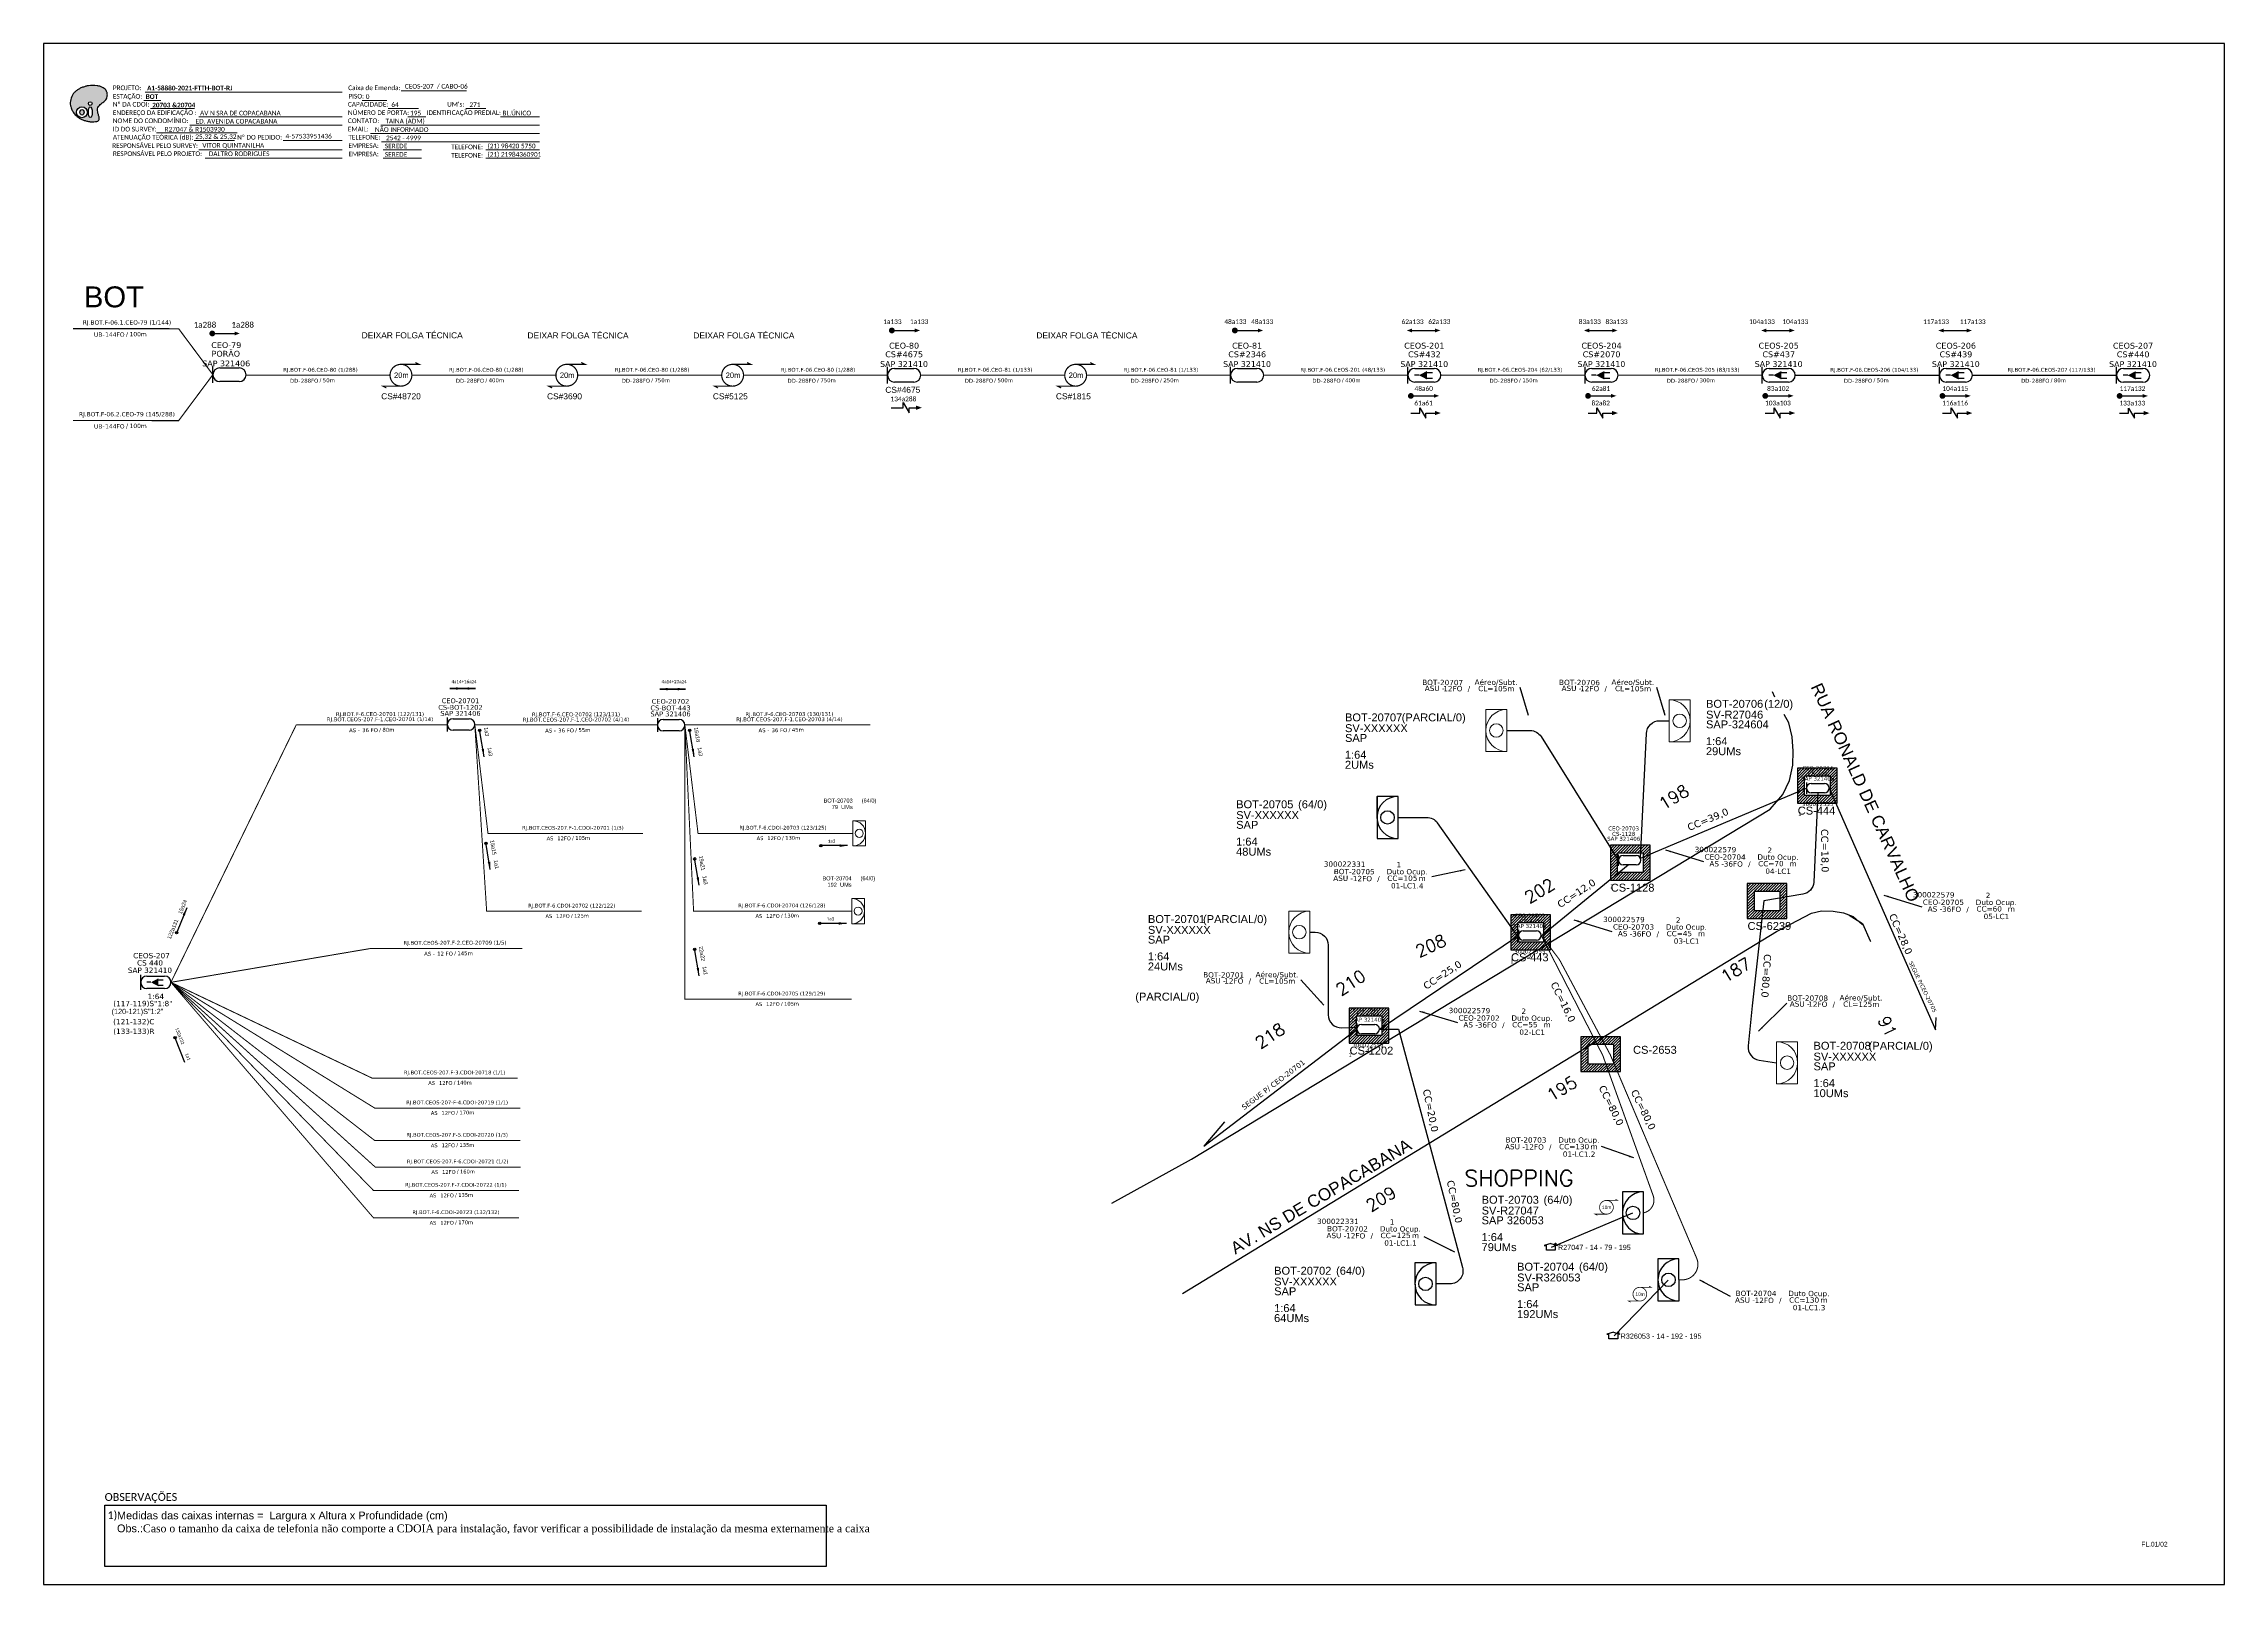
# Model space of a CAD drawing. Header units: metres. Extents: x -1286 to 459, y -500 to 94.
# Drawn here: x -1286 to -445, y -500 to 94 of the extents above; entities that cross this region are included whole.
import ezdxf
from ezdxf.enums import TextEntityAlignment as Align

# ---------------------------------------------------------------- set-up
doc = ezdxf.new("R2010")
doc.units = ezdxf.units.M
for name, color, linetype in [('20.4-CEO', 1, 'Continuous'), ('20.4-CEOS', 1, 'Continuous'), ('20.5-CABO AÉREO', 1, 'Continuous'), ('CEO', 1, 'Continuous'), ('Folga', 1, 'Continuous'), ('SETA', 7, 'Continuous'), ('surveys', 7, 'Continuous'), ('surveys legendas', 7, 'Continuous')]:
    doc.layers.add(name, color=color, linetype=linetype)
doc.layers.add('40.1-ETIQUETAS', color=1, linetype='Continuous', lineweight=20)
doc.layers.add('DROP DE CLIENTE', color=140, linetype='Continuous', plot=False)
doc.styles.add('ARIAL', font='arial.ttf')
doc.styles.add('ROMANS', font='romans.shx')
doc.styles.add('siredit', font='verdana.ttf')
doc.styles.add('WMF-Calibri0', font='calibri.ttf')
doc.styles.add('WMF-Calibri1', font='calibrib.ttf')
doc.linetypes.add('FENCELINE1', pattern='A,0.25,-0.1,[133,ltypeshp.shx,S=0.1,R=0,X=-0.1,Y=0],-0.1,1', length=1.45)
doc.dimstyles.new('CC', dxfattribs={"dimtxt": 0.8, "dimasz": 2, "dimexe": 0.18, "dimexo": 0.0625, "dimgap": 0.09, "dimtad": 0, "dimdec": 0, "dimrnd": 1, "dimzin": 0, "dimdsep": 46, "dimtxsty": 'siredit', "dimblk": 'NONE', "dimcen": 0, "dimse1": 1, "dimse2": 1, "dimsd1": 1, "dimsd2": 1, "dimclrt": 7, "dimadec": 0, "dimazin": 0, "dimtfac": 1, "dimtdec": 0, "dimtofl": 0, "dimtmove": 0, "dimatfit": 3, "dimfxl": 0, "dimtolj": 1, "dimtzin": 0, "dimarcsym": 0})

# ---------------------------------------------------------------- blocks, each defined once
blk = doc.blocks.new('OI')
h = blk.add_hatch(color=40)
edge = h.paths.add_edge_path()
edge.add_spline(control_points=[(4.35, -0.67), (3.92, -0.99), (3.26, -1.5), (2.81, -2.59), (2.9, -3.5), (3.06, -4.27), (3.31, -4.85), (3.37, -5.39), (3.4, -5.88), (3.2, -6.4), (2.54, -6.61), (1.65, -6.63), (0.55, -6.67), (-0.56, -6.42), (-1.61, -6.14), (-2.77, -5.61), (-3.92, -4.77), (-4.89, -3.7), (-5.34, -2.65), (-5.6, -1.94), (-5.85, -0.96), (-5.71, 0.47), (-5.1, 2.02), (-4.14, 3.02), (-3.3, 3.61), (-2.37, 4.16), (-1.36, 4.44), (-0.56, 4.7), (0.79, 4.85), (2.24, 4.97), (3.79, 4.57), (4.67, 4.21), (5.44, 3.65), (5.76, 2.99), (6.03, 2.21), (6.01, 1.46), (5.72, 0.64), (5.31, 0.08), (4.88, -0.38), (4.51, -0.55), (4.35, -0.67)], knot_values=[0, 0, 0, 0, 1.60434, 2.417191, 3.427595, 4.282808, 4.776746, 5.304182, 5.888771, 6.258406, 6.858137, 7.79129, 8.986195, 10.124242, 11.187857, 12.242908, 13.953784, 15.414161, 16.515391, 17.349188, 17.675853, 19.552021, 21.515531, 22.568638, 23.63245, 24.621084, 25.782718, 26.745347, 27.142653, 29.870543, 31.004649, 31.921532, 32.709589, 33.801391, 34.042471, 35.192333, 35.971461, 36.628871, 37.254359, 37.836911, 37.836911, 37.836911, 37.836911], degree=3, periodic=0)
h.paths.add_polyline_path([(1.13, -0.87, -1), (-0.04, -0.87, -1)], flags=16)
edge = h.paths.add_edge_path(flags=16)
edge.add_ellipse((0.56, -3.59), major_axis=(-0.02, 1.71), ratio=0.361305, start_angle=0, end_angle=360)
h.paths.add_polyline_path([(-0.36, -3.62, -1), (-3.8, -3.62, -1)], flags=16)
edge = h.paths.add_edge_path(flags=0)
edge.add_ellipse((-2.08, -3.62), major_axis=(0, 0.885), ratio=0.758294, start_angle=0, end_angle=360)
at = {"color": 40}
for centre, radius in [((-2.08, -3.62), 1.72), ((0.54, -0.87), 0.587)]:
    blk.add_circle(centre, radius, dxfattribs=at)
blk.add_ellipse((-2.08, -3.62), major_axis=(0, 0.885), ratio=0.758294, start_param=-3.141592653589792, end_param=3.141592653589792, dxfattribs=at)
blk.add_ellipse((0.56, -3.59), major_axis=(-0.02, 1.71), ratio=0.361305, dxfattribs=at)
at = {"color": 40, "start_tangent": (-0.800898, -0.598801), "end_tangent": (-0.800898, -0.598801)}
blk.add_spline([(4.35, -0.67), (3.2, -1.78), (2.9, -2.54), (2.92, -3.55), (3.12, -4.38), (3.28, -4.85), (3.37, -5.37), (3.35, -5.95), (3.2, -6.29), (2.66, -6.55), (1.73, -6.63), (0.54, -6.62), (-0.58, -6.41), (-1.6, -6.11), (-2.56, -5.67), (-3.95, -4.67), (-4.89, -3.56), (-5.37, -2.56), (-5.64, -1.78), (-5.72, -1.46), (-5.63, 0.42), (-4.84, 2.22), (-4.13, 2.99), (-3.27, 3.62), (-2.4, 4.09), (-1.3, 4.47), (-0.37, 4.72), (0.02, 4.77), (2.75, 4.8), (3.85, 4.53), (4.69, 4.16), (5.31, 3.68), (5.85, 2.73), (5.93, 2.5), (5.94, 1.35), (5.67, 0.62), (5.29, 0.08), (4.84, -0.36), (4.35, -0.67)], degree=3, dxfattribs=at)
blk = doc.blocks.new('*X6')
at = {"color": 0, "linetype": 'Continuous'}
for p, q in [((-1.25, 0.34099), (-0.49099, 1.1)), ((-1.25, 0.517767), (-0.667767, 1.1)), ((-1.25, 0.694544), (-0.844544, 1.1)), ((-1.25, 0.87132), (-1.02132, 1.1)), ((-1.25, 1.048097), (-1.198097, 1.1)), ((-1.25, 0.164214), (-0.8035, 0.610714)), ((-1.25, -0.012563), (-0.8035, 0.433937)), ((-1.25, -0.18934), (-0.8035, 0.25716)), ((-1.25, -0.366117), (-0.8035, 0.080383)), ((-0.789214, 0.625), (-0.314214, 1.1)), ((-0.612437, 0.625), (-0.137437, 1.1)), ((-0.43566, 0.625), (0.03934, 1.1)), ((-0.258883, 0.625), (0.216117, 1.1)), ((-0.082107, 0.625), (0.392893, 1.1)), ((0.09467, 0.625), (0.56967, 1.1)), ((0.271447, 0.625), (0.746447, 1.1)), ((0.448223, 0.625), (0.923223, 1.1)), ((0.625, 0.625), (1.1, 1.1)), ((0.801777, 0.625), (1.25, 1.073223)), ((0.8035, 0.449947), (1.25, 0.896447)), ((0.8035, 0.27317), (1.25, 0.71967)), ((0.8035, 0.096393), (1.25, 0.542893)), ((0.8035, -0.080383), (1.25, 0.366117)), ((0.8035, -0.25716), (1.25, 0.18934)), ((0.8035, -0.433937), (1.25, 0.012563)), ((-1.25, -0.542893), (-0.8035, -0.096393)), ((-1.25, -0.71967), (-0.8035, -0.27317)), ((-1.25, -0.896447), (-0.8035, -0.449947)), ((-1.25, -1.073223), (-0.801777, -0.625)), ((-1.1, -1.1), (-0.625, -0.625)), ((-0.923223, -1.1), (-0.448223, -0.625)), ((-0.746447, -1.1), (-0.271447, -0.625)), ((-0.56967, -1.1), (-0.09467, -0.625)), ((-0.392893, -1.1), (0.082107, -0.625)), ((-0.216117, -1.1), (0.258883, -0.625)), ((-0.03934, -1.1), (0.43566, -0.625)), ((0.137437, -1.1), (0.612437, -0.625)), ((0.314214, -1.1), (0.789214, -0.625)), ((0.49099, -1.1), (1.25, -0.34099)), ((0.667767, -1.1), (1.25, -0.517767)), ((0.8035, -0.610714), (1.25, -0.164214)), ((0.844544, -1.1), (1.25, -0.694544)), ((1.02132, -1.1), (1.25, -0.87132)), ((1.198097, -1.1), (1.25, -1.048097))]:
    blk.add_line(p, q, dxfattribs=at)
blk = doc.blocks.new('_None')
blk = doc.blocks.new('A$C07E14978')
at = {"layer": 'Folga', "color": 0, "const_width": 0.137}
for points in [[(2.23, 0.28), (0.03, 0.28), (0.47, 0.06)], [(2.23, 2.92), (4.42, 2.92), (3.98, 3.13)]]:
    blk.add_lwpolyline(points, dxfattribs=at)
at = {"layer": 'Folga', "color": 0, "const_width": 0.146}
blk.add_lwpolyline([(2.23, 2.92, 1.000012), (2.23, 0.28, 0.999978)], format="xyb", close=True, dxfattribs=at)
at = {"layer": 'Folga', "color": 0}
blk.add_text('10m', height=0.659, dxfattribs=at).set_placement((1.38, 1.27))
blk = doc.blocks.new('ETIQUETA_RS5F')
at = {"layer": '40.1-ETIQUETAS', "color": 0, "style": 'siredit'}
blk.add_text('/', height=1.5, dxfattribs=at).set_placement((1.55, -1.95), align=Align.MIDDLE_RIGHT)
for tag, p in [('ETIQUETA_R_SECUNDARIA', (1.18, 2.1)), ('ETIQUETA_R_PRIMARIA', (1.18, 4.1)), ('F_ATIVAS/F_MORTAS', (1.11, -4.24))]:
    blk.add_attdef(tag, text='', height=1.5, dxfattribs=at).set_placement(p, align=Align.MIDDLE_CENTER)
for tag, p in [('TIPO_CABO', (-6.62, -2.12)), ('CAP_CABO', (0.37, -2.09))]:
    blk.add_attdef(tag, text='', height=1.5, dxfattribs=at).set_placement(p, align=Align.MIDDLE_RIGHT)
for tag, p in [('FUSÃO_1', (0.82, -8.39)), ('FUSÃO_2', (0.82, -10.6)), ('FUSÃO_3', (0.82, -12.93)), ('FUSÃO_4', (0.82, -15.14)), ('FUSÃO_5', (0.82, -17.16))]:
    blk.add_attdef(tag, text='', height=1.5, dxfattribs=at).set_placement(p, align=Align.CENTER)
blk.add_attdef('METROS', text='', height=1.5, dxfattribs=at).set_placement((2.11, -1.95), align=Align.MIDDLE_LEFT)

msp = doc.modelspace()

# ---------------------------------------------------------------- hatches: boundary and pattern name
h = msp.add_hatch(color=256)
h.dxf.hatch_style = 1
h.paths.add_polyline_path([(-1117.81, -171.04, 1), (-1117.96, -170.12, 1)])
h = msp.add_hatch(color=256)
h.dxf.hatch_style = 1
h.paths.add_polyline_path([(-1036.81, -171.05, 1), (-1036.96, -170.12, 1)])
h = msp.add_hatch(color=256)
h.dxf.hatch_style = 1
h.paths.add_polyline_path([(-1115.42, -214.55, 1), (-1115.58, -213.62, 1)])
h = msp.add_hatch(color=256)
h.dxf.hatch_style = 1
h.paths.add_polyline_path([(-985.85, -215.01, 1), (-986.79, -215.01, 1)])
h = msp.add_hatch(color=256)
h.dxf.hatch_style = 1
h.paths.add_polyline_path([(-1034.91, -220.57, 1), (-1035.07, -219.64, 1)])
h = msp.add_hatch(color=256)
h.dxf.hatch_style = 1
h.paths.add_polyline_path([(-1234.6, -248.12, 1), (-1234.96, -248.99, 1)])
h = msp.add_hatch(color=256)
h.dxf.hatch_style = 1
h.paths.add_polyline_path([(-986.29, -244.99, 1), (-987.23, -244.99, 1)])
h = msp.add_hatch(color=256)
h.dxf.hatch_style = 1
h.paths.add_polyline_path([(-1034.91, -255.49, 1), (-1035.07, -254.56, 1)])
h = msp.add_hatch(color=256)
h.dxf.hatch_style = 1
h.paths.add_polyline_path([(-1235.18, -289.51, 1), (-1235.52, -288.63, 1)])

# ---------------------------------------------------------------- linework, layer by layer
for p, q in [((-1128.18, -166.1), (-1121.99, -166.1)), ((-1121.99, -170.51), (-1128.18, -170.51)), ((-604.42, -190.99), (-599.33, -190.99)), ((-599.33, -194.62), (-604.42, -194.62)), ((-1246.2, -265.27), (-1239.4, -265.27)), ((-1239.4, -270.12), (-1246.2, -270.12)), ((-777.84, -283.94), (-772.75, -283.94)), ((-772.75, -287.56), (-777.84, -287.56))]:
    msp.add_line(p, q)
at = {"color": 5}
for p, q in [((-1047.18, -166.33), (-1040.99, -166.33)), ((-1040.99, -170.74), (-1047.18, -170.74)), ((-715.43, -247.82), (-710.35, -247.82)), ((-710.35, -251.45), (-715.43, -251.45))]:
    msp.add_line(p, q, dxfattribs=at)
at = {"linetype": 'Continuous'}
for p, q in [((-609.68, -185.17), (-609.68, -198.61)), ((-594.41, -185.17), (-609.68, -185.17)), ((-606.95, -195.7), (-606.95, -188.07)), ((-606.95, -188.07), (-597.14, -188.07)), ((-597.14, -188.07), (-597.14, -195.7)), ((-594.41, -198.61), (-594.41, -185.17)), ((-609.68, -198.61), (-594.41, -198.61)), ((-597.14, -195.7), (-606.95, -195.7)), ((-681.8, -214.86), (-681.8, -228.3)), ((-666.52, -214.86), (-681.8, -214.86)), ((-679.07, -225.4), (-679.07, -217.76)), ((-679.07, -217.76), (-669.25, -217.76)), ((-669.25, -217.76), (-669.25, -225.4)), ((-666.52, -228.3), (-666.52, -214.86)), ((-669.25, -225.4), (-679.07, -225.4)), ((-681.8, -228.3), (-666.52, -228.3)), ((-629.04, -229.64, 51.04), (-629.04, -243.08, 51.04)), ((-613.77, -229.64, 51.04), (-629.04, -229.64, 51.04)), ((-626.32, -240.18, 51.04), (-626.32, -232.55, 51.04)), ((-626.32, -232.55, 51.04), (-616.5, -232.55, 51.04)), ((-616.5, -232.55, 51.04), (-616.5, -240.18, 51.04)), ((-613.77, -243.08, 51.04), (-613.77, -229.64, 51.04)), ((-720.26, -241.73), (-720.26, -255.17)), ((-704.99, -241.73), (-720.26, -241.73)), ((-704.99, -255.17), (-704.99, -241.73)), ((-629.04, -243.08, 51.04), (-613.77, -243.08, 51.04)), ((-616.5, -240.18, 51.04), (-626.32, -240.18, 51.04)), ((-717.53, -252.27), (-717.53, -244.63)), ((-717.53, -244.63), (-707.71, -244.63)), ((-707.71, -252.27), (-717.53, -252.27)), ((-707.71, -244.63), (-707.71, -252.27)), ((-720.26, -255.17), (-704.99, -255.17)), ((-782.53, -277.69), (-782.53, -291.12)), ((-767.25, -277.69), (-782.53, -277.69)), ((-779.8, -288.22), (-779.8, -280.59)), ((-779.8, -280.59), (-769.98, -280.59)), ((-769.98, -280.59), (-769.98, -288.22)), ((-767.25, -291.12), (-767.25, -277.69)), ((-782.53, -291.12), (-767.25, -291.12)), ((-769.98, -288.22), (-779.8, -288.22)), ((-693.2, -288.68), (-693.2, -302.12)), ((-677.93, -288.68), (-693.2, -288.68)), ((-690.47, -299.21), (-690.47, -291.58)), ((-690.47, -291.58), (-680.66, -291.58)), ((-680.66, -291.58), (-680.66, -299.21)), ((-677.93, -302.12), (-677.93, -288.68)), ((-693.2, -302.12), (-677.93, -302.12)), ((-680.66, -299.21), (-690.47, -299.21))]:
    msp.add_line(p, q, dxfattribs=at)
at = {"color": 7}
for p, q in [((-676.97, -218.79), (-671.88, -218.79)), ((-671.88, -222.42), (-676.97, -222.42))]:
    msp.add_line(p, q, dxfattribs=at)
at = {"color": 0}
for p, q in [((-1262.5, -469.23), (-984.25, -469.23)), ((-1262.5, -492.93), (-1262.5, -469.23)), ((-984.25, -469.23), (-984.25, -492.93)), ((-984.25, -492.93), (-1262.5, -492.93))]:
    msp.add_line(p, q, dxfattribs=at)
for points in [[(-1286.07, -499.81), (-445.07, -499.81), (-445.07, 94.19), (-1286.07, 94.19)], [(-763.75, -196.01), (-771.85, -196.01), (-771.85, -212.25), (-763.73, -212.24)], [(-749.1, -375.84), (-757.21, -375.84), (-757.2, -392.08), (-749.08, -392.07)]]:
    msp.add_lwpolyline(points, close=True)
at = {"color": 7, "lineweight": 0}
for points in [[(-1148.15, 76.01), (-1123.01, 76.01)], [(-1247.47, 72.24), (-1240.92, 72.24)], [(-1246.96, 75.52), (-1170.98, 75.52)], [(-1244.81, 69.17), (-1227.84, 69.17)], [(-1163.19, 72.28), (-1153.71, 72.28)], [(-1153.14, 69.17), (-1141.52, 69.17)], [(-1123.2, 69.17), (-1115.53, 69.17)], [(-1242.49, 59.75), (-1211.44, 59.75)], [(-1229.65, 62.82), (-1170.98, 62.82)], [(-1226.24, 65.93), (-1170.98, 65.93)], [(-1160.06, 59.58), (-1094.8, 59.58)], [(-1156.02, 62.82), (-1094.8, 62.82)], [(-1145.56, 65.93), (-1138.61, 65.93)], [(-1109.86, 65.93), (-1094.82, 65.93)], [(-1227.96, 56.79), (-1212.45, 56.79)], [(-1226.24, 53.23), (-1170.98, 53.23)], [(-1193.73, 56.79), (-1170.96, 56.79)], [(-1155.78, 56.34), (-1094.8, 56.34)], [(-1155.17, 53.23), (-1140.37, 53.23)], [(-1115.57, 53.23), (-1094.8, 53.23)], [(-1223.75, 49.99), (-1170.98, 49.99)], [(-1155.17, 49.99), (-1140.37, 49.99)], [(-1115.57, 49.99), (-1094.8, 49.99)]]:
    msp.add_lwpolyline(points, dxfattribs=at)
at = {"color": 7}
for points, const_width in [([(-1221.59, -17.55, 1), (-1220.48, -17.54, 1)], 1.11), ([(-959.51, -16.4, 1), (-958.4, -16.39, 1)], 1.11), ([(-827.23, -16.4, 1), (-826.11, -16.39, 1)], 1.11), ([(-1148.27, -29.45, 1.000012), (-1148.27, -37.85, 0.999978)], 0.467), ([(-1084.31, -29.45, 1.000012), (-1084.31, -37.85, 0.999978)], 0.467), ([(-1020.36, -29.45, 1.000012), (-1020.36, -37.85, 0.999978)], 0.467), ([(-888.07, -29.45, 1.000012), (-888.07, -37.85, 0.999978)], 0.467), ([(-759.35, -41.62, 1), (-758.24, -41.61, 1)], 1.11), ([(-691.02, -41.62, 1), (-689.91, -41.61, 1)], 1.11), ([(-622.69, -41.62, 1), (-621.57, -41.61, 1)], 1.11), ([(-554.35, -41.63, 1), (-553.24, -41.62, 1)], 1.11), ([(-486.02, -41.64, 1), (-484.91, -41.64, 1)], 1.11)]:
    msp.add_lwpolyline(points, format="xyb", close=True, dxfattribs=dict(at, const_width=const_width))
for points in [[(-958.96, -16.39), (-950.09, -16.39)], [(-826.67, -16.4), (-817.8, -16.4)], [(-758.34, -16.4), (-749.47, -16.4)], [(-690, -16.4), (-681.14, -16.4)], [(-621.67, -16.4), (-612.8, -16.4)], [(-553.34, -16.41), (-544.47, -16.41)], [(-758.8, -41.61), (-749.93, -41.61)], [(-690.46, -41.61), (-681.6, -41.61)], [(-622.13, -41.61), (-613.26, -41.61)], [(-553.8, -41.63), (-544.93, -41.63)], [(-485.46, -41.64), (-476.6, -41.64)], [(-954.64, -46.18), (-954.64, -44.22), (-952.29, -48.15), (-952.29, -46.18)], [(-755.4, -48.23), (-755.4, -46.26), (-753.05, -50.19), (-753.05, -48.23)], [(-687.07, -48.23), (-687.07, -46.26), (-684.72, -50.19), (-684.72, -48.23)], [(-618.73, -48.23), (-618.73, -46.26), (-616.38, -50.19), (-616.38, -48.23)], [(-550.4, -48.24), (-550.4, -46.27), (-548.05, -50.2), (-548.05, -48.24)], [(-482.07, -48.25), (-482.07, -46.29), (-479.72, -50.21), (-479.72, -48.25)], [(-678.79, -218.42), (-678.79, -222.79)]]:
    msp.add_lwpolyline(points, dxfattribs=at)
at = {"color": 7, "const_width": 0.438}
for points in [[(-1148.27, -29.45), (-1141.27, -29.45), (-1142.67, -28.75)], [(-1084.31, -29.45), (-1077.31, -29.45), (-1078.71, -28.75)], [(-1020.36, -29.45), (-1013.36, -29.45), (-1014.76, -28.75)], [(-888.07, -29.45), (-881.07, -29.45), (-882.47, -28.75)], [(-1148.27, -37.85), (-1155.27, -37.85), (-1153.87, -38.55)], [(-1084.31, -37.85), (-1091.31, -37.85), (-1089.91, -38.55)], [(-1020.36, -37.85), (-1027.36, -37.85), (-1025.96, -38.55)], [(-888.07, -37.85), (-895.07, -37.85), (-893.67, -38.55)]]:
    msp.add_lwpolyline(points, dxfattribs=at)
at = {"color": 7, "lineweight": 18}
msp.add_lwpolyline([(-651.09, -174.98), (-651.1, -158.74), (-659.22, -158.75), (-659.2, -174.99)], close=True, dxfattribs=at)
at = {"color": 3, "elevation": 127.98}
for points in [[(-618.37, -157.71), (-619.37, -155.74)], [(-874.08, -352.88), (-843.33, -335.84), (-620.28, -200.89), (-615.37, -195.35), (-612.83, -189.84), (-611.55, -183.93), (-611.42, -178.52), (-611.74, -173.07), (-613.05, -167.63), (-614.84, -164.48)], [(-846.84, -387.7), (-617.77, -248.15), (-604.29, -241.08), (-600.41, -240.18), (-595.91, -240.27), (-592, -240.9), (-588.24, -242.37), (-584.61, -245.56)]]:
    msp.add_lwpolyline(points, dxfattribs=at)
for points in [[(-1130.38, -165.65), (-1130.38, -170.97)], [(-606.23, -190.62), (-606.23, -194.99)], [(-1248.62, -270.62), (-1248.62, -264.77)], [(-1244.68, -267.7), (-1246.31, -267.7)], [(-1242, -266.73), (-1239.93, -266.73)], [(-1242, -268.75), (-1239.93, -268.75)], [(-779.66, -283.56), (-779.66, -287.94)]]:
    msp.add_lwpolyline(points)
at = {"ltscale": 30, "const_width": 0.376}
for points in [[(-1055.38, -240.31), (-1115.21, -240.31), (-1119.78, -168.31)], [(-1054.94, -210.32), (-1114.69, -210.32), (-1119.78, -168.31)], [(-1188.64, -168.44), (-1236.98, -267.7)], [(-1188.64, -168.44), (-1130.38, -168.45)], [(-1119.79, -168.45), (-1060.97, -168.45)], [(-1060.97, -168.45), (-1049.38, -168.45)], [(-974.39, -274.22), (-1038.76, -274.22), (-1038.78, -168.53)], [(-1236.98, -267.7), (-1159.72, -254.61)], [(-1159.72, -254.61), (-1101.46, -254.61)], [(-1236.98, -267.7), (-1236.98, -267.7)], [(-1103.27, -304.64), (-1159.38, -304.64), (-1236.98, -267.7)], [(-1102.28, -316.18), (-1158.38, -316.18), (-1236.98, -267.7)], [(-1102.27, -328.69), (-1158.38, -328.69), (-1236.98, -267.7)], [(-1102.07, -338.94), (-1158.16, -338.94), (-1236.98, -267.7)], [(-1102.76, -347.97), (-1158.84, -347.97), (-1236.98, -267.7)], [(-1102.75, -358.51), (-1158.84, -358.51), (-1236.98, -267.7)]]:
    msp.add_lwpolyline(points, dxfattribs=at)
at = {"color": 5}
for points in [[(-1049.38, -165.87), (-1049.38, -171.19)], [(-717.25, -247.45), (-717.25, -251.82)]]:
    msp.add_lwpolyline(points, dxfattribs=at)
at = {"lineweight": 18}
for points in [[(-729.87, -178.75), (-729.89, -162.51), (-721.77, -162.51), (-721.76, -178.74)], [(-771.85, -212.25), (-771.86, -196.01), (-763.75, -196.01), (-763.73, -212.24)], [(-805.88, -256.5), (-805.9, -240.27), (-797.78, -240.26), (-797.77, -256.5)], [(-609.63, -306.81), (-609.65, -290.58), (-617.76, -290.59), (-617.75, -306.82)], [(-757.2, -392.08), (-757.21, -375.84), (-749.1, -375.84), (-749.08, -392.07)], [(-663.51, -390.53), (-663.52, -374.29), (-655.4, -374.29), (-655.39, -390.52)]]:
    msp.add_lwpolyline(points, close=True, dxfattribs=at)
at = {"linetype": 'FENCELINE1', "ltscale": 7}
for points in [[(-669.49, -203.82), (-667.89, -171.83, -0.417005), (-662.84, -166.83), (-659.21, -166.87)], [(-721.77, -170.62), (-712.82, -170.62, -0.258504), (-708.58, -172.97), (-689.43, -203.58)], [(-601.88, -194.62), (-603.44, -229.13, -0.345059), (-607.59, -233.69), (-622.71, -236.24), (-627.17, -276.72)], [(-763.74, -204.12), (-752.67, -204.12, -0.243337), (-748.59, -206.23), (-728.43, -234.72)], [(-797.77, -248.38), (-795.66, -248.38, -0.414214), (-790.66, -253.38), (-790.66, -274.33)], [(-790.66, -274.33), (-790.66, -280.23, 0.426232), (-785.45, -285.23), (-779.8, -284.99)], [(-627.17, -276.72), (-628.75, -292.23, 0.403117), (-624.5, -297.72), (-617.76, -298.71)], [(-745.48, -353.06), (-738.87, -377.64, -0.492729), (-743.69, -383.94), (-749.09, -383.95)]]:
    msp.add_lwpolyline(points, format="xyb", dxfattribs=at)
at = {"color": 1, "ltscale": 30, "const_width": 0.376}
for points in [[(-973.95, -210.27), (-1033.69, -210.27), (-1038.79, -168.39)], [(-974.39, -240.25), (-1035.41, -240.25), (-1038.78, -168.53)]]:
    msp.add_lwpolyline(points, dxfattribs=at)
at = {"ltscale": 30}
msp.add_lwpolyline([(-1038.78, -168.45, 0.376, 0.376, 0), (-980.41, -168.46, 0.376, 0.376, 0), (-967.23, -168.46, 0.376, 0.376, 0)], format="xyseb", dxfattribs=at)
at = {"linetype": 'FENCELINE1', "ltscale": 7}
for points in [[(-670.26, -219.8), (-606.23, -192.8)], [(-597.52, -192.8), (-556.45, -285.99), (-556.16, -281.25)], [(-689.43, -203.58), (-678.79, -220.61)], [(-670.26, -219.8), (-669.49, -203.82)], [(-708.67, -249.96), (-675.03, -222.42)], [(-728.43, -234.72), (-717.53, -250.12)], [(-770.94, -285.75), (-717.25, -249.63)], [(-830.68, -321.54), (-838.62, -330.81), (-779.66, -285.75)], [(-770.94, -285.75), (-763.6, -285.75), (-745.48, -353.06)]]:
    msp.add_lwpolyline(points, dxfattribs=at)
at = {"color": 1, "lineweight": 18}
for points in [[(-969.09, -215.13), (-969.09, -205.41), (-973.95, -205.41), (-973.95, -215.13)], [(-969.53, -245.12), (-969.53, -235.39), (-974.39, -235.39), (-974.39, -245.12)], [(-677.19, -364.72), (-677.21, -348.49), (-669.09, -348.48), (-669.07, -364.71)]]:
    msp.add_lwpolyline(points, close=True, dxfattribs=at)
at = {"elevation": 127.98}
msp.add_lwpolyline([(-589.71, -241.8), (-584.61, -245.03), (-581.7, -251.72), (-581.57, -252)], dxfattribs=at)
at = {"color": 1, "linetype": 'FENCELINE1', "ltscale": 7, "const_width": 0.4}
for points in [[(-708.53, -249.63), (-684.78, -295.89), (-674.87, -323.46)], [(-708.53, -249.63), (-701.5, -258.95), (-681.89, -295.64), (-662.15, -342.12)]]:
    msp.add_lwpolyline(points, dxfattribs=at)
msp.add_lwpolyline([(-1244.68, -267.7, 0, 2.99, 0), (-1241.87, -267.7, 2.99, 2.99, 0)], format="xyseb")
for points in [[(-674.87, -323.46), (-665.34, -349.97, -0.431248), (-668.62, -356.46), (-669.08, -356.6)], [(-662.15, -342.12), (-648.57, -374.06, -0.537444), (-654.1, -382.4), (-655.4, -382.4)]]:
    msp.add_lwpolyline(points, format="xyb", dxfattribs=at)
at = {"color": 1}
for points in [[(-669.09, -348.48), (-677.21, -348.49), (-677.19, -364.72), (-669.07, -364.71)], [(-655.4, -374.29), (-663.52, -374.29), (-663.51, -390.53), (-655.39, -390.52)]]:
    msp.add_lwpolyline(points, close=True, dxfattribs=at)
at = {"lineweight": 18}
for centre in [(-725.82, -170.63), (-767.8, -204.13), (-801.83, -248.38), (-613.7, -298.7), (-753.15, -383.96), (-659.45, -382.41)]:
    msp.add_circle(centre, 2.6, dxfattribs=at)
at = {"color": 7, "lineweight": 18}
msp.add_circle((-655.15, -166.87), 2.6, dxfattribs=at)
for centre, radius in [((-1117.88, -170.58), 0.471), ((-1036.89, -170.59), 0.471), ((-767.8, -204.13), 2.6), ((-1115.5, -214.09), 0.471), ((-986.32, -215.01), 0.471), ((-1034.99, -220.11), 0.471), ((-1234.78, -248.56), 0.471), ((-986.76, -244.99), 0.471), ((-1034.99, -255.02), 0.471), ((-1235.35, -289.07), 0.471), ((-753.15, -383.96), 2.6)]:
    msp.add_circle(centre, radius)
at = {"color": 1, "lineweight": 18}
for centre, radius in [((-971.52, -210.27), 1.56), ((-971.96, -240.25), 1.56), ((-673.14, -356.6), 2.6)]:
    msp.add_circle(centre, radius, dxfattribs=at)
at = {"color": 1}
for centre in [(-673.14, -356.6), (-659.45, -382.41)]:
    msp.add_circle(centre, 2.6, dxfattribs=at)
at = {"color": 7, "lineweight": 18}
msp.add_arc((-659.21, -166.87), 8.12, 270.05309, 90.05309, dxfattribs=at)
for centre, radius, start, end in [((-1128.18, -168.31), 2.21, 90, 270), ((-1121.99, -168.31), 2.21, 270, 90), ((-604.42, -192.8), 1.81, 90, 270), ((-599.33, -192.8), 1.81, 270, 90), ((-763.74, -204.12), 8.12, 90.05309, 270.05309), ((-1246.2, -267.7), 2.42, 90, 270), ((-1239.4, -267.7), 2.42, 270, 90), ((-777.84, -285.75), 1.81, 90, 270), ((-772.75, -285.75), 1.81, 270, 90), ((-749.09, -383.95), 8.12, 90.05309, 270.05309)]:
    msp.add_arc(centre, radius, start, end)
at = {"color": 5}
for centre, radius, start, end in [((-1047.18, -168.53), 2.21, 90, 270), ((-1040.99, -168.53), 2.21, 270, 90), ((-715.43, -249.63), 1.81, 90, 270), ((-710.35, -249.63), 1.81, 270, 90)]:
    msp.add_arc(centre, radius, start, end, dxfattribs=at)
at = {"lineweight": 18}
for centre, start, end in [((-721.77, -170.62), 90.05309, 270.05309), ((-763.74, -204.12), 90.05309, 270.05309), ((-797.77, -248.38), 90.05309, 270.05309), ((-617.76, -298.71), 270.05309, 90.05309), ((-749.09, -383.95), 90.05309, 270.05309), ((-655.4, -382.4), 90.05309, 270.05309)]:
    msp.add_arc(centre, 8.12, start, end, dxfattribs=at)
at = {"color": 1, "lineweight": 18}
for centre, radius, start, end in [((-973.95, -210.27), 4.86, 270, 90), ((-974.39, -240.25), 4.86, 270, 90), ((-669.08, -356.6), 8.12, 90.05309, 270.05309)]:
    msp.add_arc(centre, radius, start, end, dxfattribs=at)
at = {"color": 7}
for centre, start, end in [((-676.97, -220.61), 90, 270), ((-671.88, -220.61), 270, 90)]:
    msp.add_arc(centre, 1.81, start, end, dxfattribs=at)
at = {"color": 1}
for centre in [(-669.08, -356.6), (-655.4, -382.4)]:
    msp.add_arc(centre, 8.12, 90.05309, 270.05309, dxfattribs=at)
at = {"layer": '20.4-CEO', "color": 7}
for p, q in [((-1218.13, -30.78), (-1210.67, -30.78)), ((-1210.67, -36.09), (-1218.13, -36.09))]:
    msp.add_line(p, q, dxfattribs=at)
at = {"layer": '20.4-CEO', "color": 7, "const_width": 0.444}
for points in [[(-1274.68, -15.67), (-1233.98, -15.73), (-1220.79, -33.44)], [(-1274.68, -51.12), (-1233.98, -51.14), (-1220.79, -33.44)]]:
    msp.add_lwpolyline(points, dxfattribs=at)
at = {"layer": '20.4-CEO', "color": 7}
msp.add_lwpolyline([(-1220.79, -36.64), (-1220.79, -30.23)], dxfattribs=at)
for centre, start, end in [((-1218.13, -33.44), 90, 270), ((-1210.67, -33.44), 270, 90)]:
    msp.add_arc(centre, 2.66, start, end, dxfattribs=at)
at = {"layer": '20.4-CEOS', "color": 7}
for p, q in [((-957.94, -30.99), (-950.48, -30.99)), ((-825.65, -30.99), (-818.19, -30.99)), ((-757.32, -30.99), (-749.86, -30.99)), ((-688.99, -30.99), (-681.53, -30.99)), ((-620.65, -30.99), (-613.19, -30.99)), ((-552.32, -31.01), (-544.86, -31.01)), ((-483.99, -31.02), (-476.53, -31.02)), ((-950.48, -36.31), (-957.94, -36.31)), ((-818.19, -36.31), (-825.65, -36.31)), ((-749.86, -36.31), (-757.32, -36.31)), ((-681.53, -36.31), (-688.99, -36.31)), ((-613.19, -36.31), (-620.65, -36.31)), ((-544.86, -36.33), (-552.32, -36.33)), ((-476.53, -36.34), (-483.99, -36.34))]:
    msp.add_line(p, q, dxfattribs=at)
for points in [[(-960.6, -36.86), (-960.6, -30.45)], [(-828.31, -36.86), (-828.31, -30.45)], [(-759.98, -36.86), (-759.98, -30.45)], [(-752.71, -32.6), (-750.44, -32.6)], [(-691.64, -36.86), (-691.64, -30.45)], [(-684.37, -32.6), (-682.11, -32.6)], [(-623.31, -36.86), (-623.31, -30.45)], [(-616.04, -32.6), (-613.77, -32.6)], [(-554.98, -36.87), (-554.98, -30.46)], [(-547.71, -32.61), (-545.44, -32.61)], [(-486.64, -36.89), (-486.64, -30.47)], [(-479.37, -32.62), (-477.11, -32.62)], [(-755.65, -33.65), (-757.44, -33.65)], [(-752.71, -34.81), (-750.44, -34.81)], [(-687.32, -33.65), (-689.11, -33.65)], [(-684.37, -34.81), (-682.11, -34.81)], [(-618.98, -33.65), (-620.78, -33.65)], [(-616.04, -34.81), (-613.77, -34.81)], [(-550.65, -33.67), (-552.44, -33.67)], [(-547.71, -34.82), (-545.44, -34.82)], [(-482.32, -33.68), (-484.11, -33.68)], [(-479.37, -34.84), (-477.11, -34.84)]]:
    msp.add_lwpolyline(points, dxfattribs=at)
for points in [[(-755.65, -33.65, 0, 3.28, 0), (-752.57, -33.65, 3.28, 3.28, 0)], [(-687.32, -33.65, 0, 3.28, 0), (-684.24, -33.65, 3.28, 3.28, 0)], [(-618.98, -33.65, 0, 3.28, 0), (-615.9, -33.65, 3.28, 3.28, 0)], [(-550.65, -33.67, 0, 3.28, 0), (-547.57, -33.67, 3.28, 3.28, 0)], [(-482.32, -33.68, 0, 3.28, 0), (-479.24, -33.68, 3.28, 3.28, 0)]]:
    msp.add_lwpolyline(points, format="xyseb", dxfattribs=at)
for centre, start, end in [((-957.94, -33.65), 90, 270), ((-950.48, -33.65), 270, 90), ((-825.65, -33.65), 90, 270), ((-818.19, -33.65), 270, 90), ((-757.32, -33.65), 90, 270), ((-749.86, -33.65), 270, 90), ((-688.99, -33.65), 90, 270), ((-681.53, -33.65), 270, 90), ((-620.65, -33.65), 90, 270), ((-613.19, -33.65), 270, 90), ((-552.32, -33.67), 90, 270), ((-544.86, -33.67), 270, 90), ((-483.99, -33.68), 90, 270), ((-476.53, -33.68), 270, 90)]:
    msp.add_arc(centre, 2.66, start, end, dxfattribs=at)
at = {"layer": '20.5-CABO AÉREO', "color": 7, "ltscale": 8, "const_width": 0.444}
for points in [[(-1208.02, -33.65), (-1152.47, -33.65)], [(-1144.07, -33.65), (-1088.51, -33.65)], [(-1080.11, -33.65), (-1024.56, -33.65)], [(-1016.16, -33.65), (-960.6, -33.65)], [(-947.82, -33.65), (-892.27, -33.65)], [(-883.87, -33.65), (-828.31, -33.65)], [(-815.53, -33.65), (-759.98, -33.65)], [(-747.2, -33.65), (-691.64, -33.65)], [(-678.87, -33.65), (-623.31, -33.65)], [(-610.53, -33.67), (-554.98, -33.67)], [(-542.2, -33.68), (-486.64, -33.68)]]:
    msp.add_lwpolyline(points, dxfattribs=at)
at = {"layer": 'DROP DE CLIENTE'}
for points in [[(-704.61, -369.8), (-673.14, -356.6)], [(-680.45, -404), (-659.6, -382.58)]]:
    msp.add_lwpolyline(points, dxfattribs=at)
at = {"layer": 'SETA', "color": 7}
for points in [[(-1221.04, -17.55), (-1211.37, -17.55)], [(-959.25, -46.18), (-954.64, -46.18)], [(-952.29, -46.18), (-948.74, -46.18)], [(-758.8, -48.23), (-755.4, -48.23)], [(-753.05, -48.23), (-749.5, -48.23)], [(-690.46, -48.23), (-687.07, -48.23)], [(-684.72, -48.23), (-681.17, -48.23)], [(-622.13, -48.23), (-618.73, -48.23)], [(-616.38, -48.23), (-612.84, -48.23)], [(-553.8, -48.24), (-550.4, -48.24)], [(-548.05, -48.24), (-544.5, -48.24)], [(-485.46, -48.25), (-482.07, -48.25)], [(-479.72, -48.25), (-476.17, -48.25)]]:
    msp.add_lwpolyline(points, dxfattribs=at)
for points in [[(-1212.44, -16.81), (-1210.4, -17.54), (-1212.43, -18.29)], [(-950.1, -15.65), (-948.06, -16.38), (-950.09, -17.14)], [(-817.81, -15.65), (-815.77, -16.38), (-817.8, -17.14)], [(-758.33, -17.14), (-760.37, -16.41), (-758.34, -15.65)], [(-749.47, -15.65), (-747.43, -16.38), (-749.47, -17.14)], [(-690, -17.14), (-692.04, -16.41), (-690.01, -15.65)], [(-681.14, -15.65), (-679.1, -16.38), (-681.13, -17.14)], [(-621.67, -17.14), (-623.71, -16.41), (-621.67, -15.65)], [(-612.81, -15.65), (-610.77, -16.38), (-612.8, -17.14)], [(-553.33, -17.15), (-555.37, -16.42), (-553.34, -15.67)], [(-544.47, -15.67), (-542.43, -16.4), (-544.47, -17.15)], [(-749.93, -40.87), (-747.89, -41.6), (-749.93, -42.35)], [(-681.6, -40.87), (-679.56, -41.6), (-681.59, -42.35)], [(-613.27, -40.87), (-611.23, -41.6), (-613.26, -42.35)], [(-544.93, -40.89), (-542.89, -41.62), (-544.93, -42.37)], [(-476.6, -40.9), (-474.56, -41.63), (-476.59, -42.38)], [(-949.58, -45.35), (-947.34, -46.17), (-949.58, -46.98)], [(-749.5, -47.41), (-747.26, -48.23), (-749.5, -49.04)], [(-681.17, -47.41), (-678.93, -48.23), (-681.17, -49.04)], [(-612.84, -47.41), (-610.6, -48.23), (-612.84, -49.04)], [(-544.5, -47.42), (-542.26, -48.24), (-544.5, -49.05)], [(-476.17, -47.44), (-473.93, -48.25), (-476.17, -49.07)]]:
    msp.add_solid(points, dxfattribs=at)
at = {"layer": 'surveys'}
for p, q in [((-704.82, -368.37), (-707.34, -369.1)), ((-707.34, -369.1), (-706.55, -369.1)), ((-706.55, -370.9), (-706.55, -369.11)), ((-704.82, -368.37), (-702.31, -369.1)), ((-703.14, -368.26), (-702.87, -368.26)), ((-703.14, -368.85), (-703.14, -368.26)), ((-702.31, -369.1), (-703.1, -369.1)), ((-703.1, -369.1), (-703.1, -370.9)), ((-702.87, -368.26), (-702.87, -368.93)), ((-703.1, -370.9), (-706.55, -370.9)), ((-680.66, -402.57), (-683.18, -403.3)), ((-683.18, -403.3), (-682.39, -403.3)), ((-682.39, -405.1), (-682.39, -403.31)), ((-680.66, -402.57), (-678.15, -403.3)), ((-678.98, -402.46), (-678.71, -402.46)), ((-678.98, -403.05), (-678.98, -402.46)), ((-678.15, -403.3), (-678.94, -403.3)), ((-678.94, -403.3), (-678.94, -405.1)), ((-678.71, -402.46), (-678.71, -403.12)), ((-678.94, -405.1), (-682.39, -405.1))]:
    msp.add_line(p, q, dxfattribs=at)

# ---------------------------------------------------------------- block references
at = {"color": 7, "xscale": 1.213923925163967, "yscale": 1.213923925163967, "zscale": 1.213923925163967, "rotation": 0.1532896023949059}
msp.add_blockref('OI', (-1268.76, 72.14), dxfattribs=at)
at = {"linetype": 'Continuous', "xscale": 6.108164328971514, "yscale": 6.108164328971514, "zscale": 12.21632865794303}
for p, rotation in [((-602.05, -191.89), 180.0000000000625), ((-674.16, -221.58), 180.0000000000625), ((-621.41, -236.36, 51.04), 180.0000000000625), ((-712.62, -248.45), 180.0000000000625), ((-774.89, -284.41), 180.0000000000627), ((-685.56, -295.4), 180.0000000000625)]:
    msp.add_blockref('*X6', p, dxfattribs=dict(at, rotation=rotation))
at = {"layer": '40.1-ETIQUETAS', "color": 7}
ref = msp.add_blockref('ETIQUETA_RS5F', (-1255.25, -15.64), dxfattribs=dict(at, xscale=1.111111111111112, yscale=1.111111111111112, zscale=1.111111111111112))
ref.add_attrib('ETIQUETA_R_SECUNDARIA', 'RJ.BOT.F-06.1.CEO-79 (1/144)', dxfattribs={"color": 0, "height": 1.6667, "style": 'siredit'}).set_placement((-1253.94, -13.3), align=Align.MIDDLE_CENTER)
ref.add_attrib('TIPO_CABO', 'UB-', dxfattribs={"color": 0, "height": 1.667, "style": 'siredit'}).set_placement((-1262.6, -17.99), align=Align.MIDDLE_RIGHT)
ref.add_attrib('CAP_CABO', '144FO', dxfattribs={"color": 0, "height": 1.667, "style": 'siredit'}).set_placement((-1254.85, -17.97), align=Align.MIDDLE_RIGHT)
ref.add_attrib('METROS', '100m', dxfattribs={"color": 0, "height": 1.667, "style": 'siredit'}).set_placement((-1252.91, -17.81), align=Align.MIDDLE_LEFT)
ref = msp.add_blockref('ETIQUETA_RS5F', (-1180.53, -33.65), dxfattribs=at)
ref.add_attrib('ETIQUETA_R_SECUNDARIA', 'RJ.BOT.F-06.CEO-80 (1/288)', dxfattribs={"color": 0, "height": 1.5, "style": 'siredit'}).set_placement((-1179.31, -31.55), align=Align.MIDDLE_CENTER)
ref.add_attrib('TIPO_CABO', 'DD-', dxfattribs={"color": 0, "height": 1.5, "style": 'siredit'}).set_placement((-1187.11, -35.77), align=Align.MIDDLE_RIGHT)
ref.add_attrib('CAP_CABO', '288FO', dxfattribs={"color": 0, "height": 1.5, "style": 'siredit'}).set_placement((-1180.13, -35.75), align=Align.MIDDLE_RIGHT)
ref.add_attrib('METROS', '50m', dxfattribs={"color": 0, "height": 1.5, "style": 'siredit'}).set_placement((-1178.39, -35.61), align=Align.MIDDLE_LEFT)
ref = msp.add_blockref('ETIQUETA_RS5F', (-1116.57, -33.65), dxfattribs=at)
ref.add_attrib('ETIQUETA_R_SECUNDARIA', 'RJ.BOT.F-06.CEO-80 (1/288)', dxfattribs={"color": 0, "height": 1.5, "style": 'siredit'}).set_placement((-1115.36, -31.55), align=Align.MIDDLE_CENTER)
ref.add_attrib('TIPO_CABO', 'DD-', dxfattribs={"color": 0, "height": 1.5, "style": 'siredit'}).set_placement((-1123.16, -35.77), align=Align.MIDDLE_RIGHT)
ref.add_attrib('CAP_CABO', '288FO', dxfattribs={"color": 0, "height": 1.5, "style": 'siredit'}).set_placement((-1116.18, -35.75), align=Align.MIDDLE_RIGHT)
ref.add_attrib('METROS', '400m', dxfattribs={"color": 0, "height": 1.5, "style": 'siredit'}).set_placement((-1114.43, -35.61), align=Align.MIDDLE_LEFT)
ref = msp.add_blockref('ETIQUETA_RS5F', (-1052.62, -33.65), dxfattribs=at)
ref.add_attrib('ETIQUETA_R_SECUNDARIA', 'RJ.BOT.F-06.CEO-80 (1/288)', dxfattribs={"color": 0, "height": 1.5, "style": 'siredit'}).set_placement((-1051.4, -31.55), align=Align.MIDDLE_CENTER)
ref.add_attrib('TIPO_CABO', 'DD-', dxfattribs={"color": 0, "height": 1.5, "style": 'siredit'}).set_placement((-1059.2, -35.77), align=Align.MIDDLE_RIGHT)
ref.add_attrib('CAP_CABO', '288FO', dxfattribs={"color": 0, "height": 1.5, "style": 'siredit'}).set_placement((-1052.22, -35.75), align=Align.MIDDLE_RIGHT)
ref.add_attrib('METROS', '750m', dxfattribs={"color": 0, "height": 1.5, "style": 'siredit'}).set_placement((-1050.48, -35.61), align=Align.MIDDLE_LEFT)
ref = msp.add_blockref('ETIQUETA_RS5F', (-988.66, -33.65), dxfattribs=at)
ref.add_attrib('ETIQUETA_R_SECUNDARIA', 'RJ.BOT.F-06.CEO-80 (1/288)', dxfattribs={"color": 0, "height": 1.5, "style": 'siredit'}).set_placement((-987.45, -31.55), align=Align.MIDDLE_CENTER)
ref.add_attrib('TIPO_CABO', 'DD-', dxfattribs={"color": 0, "height": 1.5, "style": 'siredit'}).set_placement((-995.25, -35.77), align=Align.MIDDLE_RIGHT)
ref.add_attrib('CAP_CABO', '288FO', dxfattribs={"color": 0, "height": 1.5, "style": 'siredit'}).set_placement((-988.26, -35.75), align=Align.MIDDLE_RIGHT)
ref.add_attrib('METROS', '750m', dxfattribs={"color": 0, "height": 1.5, "style": 'siredit'}).set_placement((-986.52, -35.61), align=Align.MIDDLE_LEFT)
ref = msp.add_blockref('ETIQUETA_RS5F', (-920.33, -33.65), dxfattribs=at)
ref.add_attrib('ETIQUETA_R_SECUNDARIA', 'RJ.BOT.F-06.CEO-81 (1/133)', dxfattribs={"color": 0, "height": 1.5, "style": 'siredit'}).set_placement((-919.12, -31.55), align=Align.MIDDLE_CENTER)
ref.add_attrib('TIPO_CABO', 'DD-', dxfattribs={"color": 0, "height": 1.5, "style": 'siredit'}).set_placement((-926.91, -35.77), align=Align.MIDDLE_RIGHT)
ref.add_attrib('CAP_CABO', '288FO', dxfattribs={"color": 0, "height": 1.5, "style": 'siredit'}).set_placement((-919.93, -35.75), align=Align.MIDDLE_RIGHT)
ref.add_attrib('METROS', '500m', dxfattribs={"color": 0, "height": 1.5, "style": 'siredit'}).set_placement((-918.19, -35.61), align=Align.MIDDLE_LEFT)
ref = msp.add_blockref('ETIQUETA_RS5F', (-856.37, -33.65), dxfattribs=at)
ref.add_attrib('ETIQUETA_R_SECUNDARIA', 'RJ.BOT.F-06.CEO-81 (1/133)', dxfattribs={"color": 0, "height": 1.5, "style": 'siredit'}).set_placement((-855.16, -31.55), align=Align.MIDDLE_CENTER)
ref.add_attrib('TIPO_CABO', 'DD-', dxfattribs={"color": 0, "height": 1.5, "style": 'siredit'}).set_placement((-862.96, -35.77), align=Align.MIDDLE_RIGHT)
ref.add_attrib('CAP_CABO', '288FO', dxfattribs={"color": 0, "height": 1.5, "style": 'siredit'}).set_placement((-855.98, -35.75), align=Align.MIDDLE_RIGHT)
ref.add_attrib('METROS', '250m', dxfattribs={"color": 0, "height": 1.5, "style": 'siredit'}).set_placement((-854.23, -35.61), align=Align.MIDDLE_LEFT)
ref = msp.add_blockref('ETIQUETA_RS5F', (-786.27, -33.65), dxfattribs=at)
ref.add_attrib('ETIQUETA_R_SECUNDARIA', 'RJ.BOT.F-06.CEOS-201 (48/133)', dxfattribs={"color": 0, "height": 1.5, "style": 'siredit'}).set_placement((-785.06, -31.55), align=Align.MIDDLE_CENTER)
ref.add_attrib('TIPO_CABO', 'DD-', dxfattribs={"color": 0, "height": 1.5, "style": 'siredit'}).set_placement((-792.86, -35.77), align=Align.MIDDLE_RIGHT)
ref.add_attrib('CAP_CABO', '288FO', dxfattribs={"color": 0, "height": 1.5, "style": 'siredit'}).set_placement((-785.88, -35.75), align=Align.MIDDLE_RIGHT)
ref.add_attrib('METROS', '400m', dxfattribs={"color": 0, "height": 1.5, "style": 'siredit'}).set_placement((-784.13, -35.61), align=Align.MIDDLE_LEFT)
ref = msp.add_blockref('ETIQUETA_RS5F', (-717.94, -33.65), dxfattribs=at)
ref.add_attrib('ETIQUETA_R_SECUNDARIA', 'RJ.BOT.F-06.CEOS-204 (62/133)', dxfattribs={"color": 0, "height": 1.5, "style": 'siredit'}).set_placement((-716.73, -31.55), align=Align.MIDDLE_CENTER)
ref.add_attrib('TIPO_CABO', 'DD-', dxfattribs={"color": 0, "height": 1.5, "style": 'siredit'}).set_placement((-724.53, -35.77), align=Align.MIDDLE_RIGHT)
ref.add_attrib('CAP_CABO', '288FO', dxfattribs={"color": 0, "height": 1.5, "style": 'siredit'}).set_placement((-717.54, -35.75), align=Align.MIDDLE_RIGHT)
ref.add_attrib('METROS', '150m', dxfattribs={"color": 0, "height": 1.5, "style": 'siredit'}).set_placement((-715.8, -35.61), align=Align.MIDDLE_LEFT)
ref = msp.add_blockref('ETIQUETA_RS5F', (-649.61, -33.65), dxfattribs=at)
ref.add_attrib('ETIQUETA_R_SECUNDARIA', 'RJ.BOT.F-06.CEOS-205 (83/133)', dxfattribs={"color": 0, "height": 1.5, "style": 'siredit'}).set_placement((-648.39, -31.55), align=Align.MIDDLE_CENTER)
ref.add_attrib('TIPO_CABO', 'DD-', dxfattribs={"color": 0, "height": 1.5, "style": 'siredit'}).set_placement((-656.19, -35.77), align=Align.MIDDLE_RIGHT)
ref.add_attrib('CAP_CABO', '288FO', dxfattribs={"color": 0, "height": 1.5, "style": 'siredit'}).set_placement((-649.21, -35.75), align=Align.MIDDLE_RIGHT)
ref.add_attrib('METROS', '300m', dxfattribs={"color": 0, "height": 1.5, "style": 'siredit'}).set_placement((-647.46, -35.61), align=Align.MIDDLE_LEFT)
ref = msp.add_blockref('ETIQUETA_RS5F', (-581.27, -33.67), dxfattribs=at)
ref.add_attrib('ETIQUETA_R_SECUNDARIA', 'RJ.BOT.F-06.CEOS-206 (104/133)', dxfattribs={"color": 0, "height": 1.5, "style": 'siredit'}).set_placement((-580.06, -31.56), align=Align.MIDDLE_CENTER)
ref.add_attrib('TIPO_CABO', 'DD-', dxfattribs={"color": 0, "height": 1.5, "style": 'siredit'}).set_placement((-587.86, -35.78), align=Align.MIDDLE_RIGHT)
ref.add_attrib('CAP_CABO', '288FO', dxfattribs={"color": 0, "height": 1.5, "style": 'siredit'}).set_placement((-580.88, -35.76), align=Align.MIDDLE_RIGHT)
ref.add_attrib('METROS', '50m', dxfattribs={"color": 0, "height": 1.5, "style": 'siredit'}).set_placement((-579.13, -35.62), align=Align.MIDDLE_LEFT)
ref = msp.add_blockref('ETIQUETA_RS5F', (-512.94, -33.67), dxfattribs=at)
ref.add_attrib('ETIQUETA_R_SECUNDARIA', 'RJ.BOT.F-06.CEOS-207 (117/133)', dxfattribs={"color": 0, "height": 1.5, "style": 'siredit'}).set_placement((-511.73, -31.56), align=Align.MIDDLE_CENTER)
ref.add_attrib('TIPO_CABO', 'DD-', dxfattribs={"color": 0, "height": 1.5, "style": 'siredit'}).set_placement((-519.53, -35.78), align=Align.MIDDLE_RIGHT)
ref.add_attrib('CAP_CABO', '288FO', dxfattribs={"color": 0, "height": 1.5, "style": 'siredit'}).set_placement((-512.54, -35.76), align=Align.MIDDLE_RIGHT)
ref.add_attrib('METROS', '80m', dxfattribs={"color": 0, "height": 1.5, "style": 'siredit'}).set_placement((-510.8, -35.62), align=Align.MIDDLE_LEFT)
ref = msp.add_blockref('ETIQUETA_RS5F', (-1255.25, -51), dxfattribs=dict(at, xscale=1.111111111111112, yscale=1.111111111111112, zscale=1.111111111111112))
ref.add_attrib('ETIQUETA_R_SECUNDARIA', 'RJ.BOT.F-06.2.CEO-79 (145/288)', dxfattribs={"color": 0, "height": 1.6667, "style": 'siredit'}).set_placement((-1253.94, -48.67), align=Align.MIDDLE_CENTER)
ref.add_attrib('TIPO_CABO', 'UB-', dxfattribs={"color": 0, "height": 1.667, "style": 'siredit'}).set_placement((-1262.6, -53.35), align=Align.MIDDLE_RIGHT)
ref.add_attrib('CAP_CABO', '144FO', dxfattribs={"color": 0, "height": 1.667, "style": 'siredit'}).set_placement((-1254.85, -53.33), align=Align.MIDDLE_RIGHT)
ref.add_attrib('METROS', '100m', dxfattribs={"color": 0, "height": 1.667, "style": 'siredit'}).set_placement((-1252.91, -53.18), align=Align.MIDDLE_LEFT)
at = {"layer": 'Folga', "xscale": 2.006958307478562, "yscale": 2.006958307478562, "zscale": 2.006958307478562}
for p in [(-687.84, -357.65), (-674.96, -391.14)]:
    msp.add_blockref('A$C07E14978', p, dxfattribs=at)

# ---------------------------------------------------------------- texts
at = {"color": 7, "lineweight": 0, "style": 'WMF-Calibri0'}
for s, height, p in [('PROJETO:', 1.793, (-1259.36, 76.26)), ('Caixa de Emenda:', 1.7927, (-1168.6, 76.26)), ('ESTAÇÃO:', 1.793, (-1259.36, 72.98)), ('Nº DA CDOI:', 1.7927, (-1259.36, 69.91)), ('ENDEREÇO DA EDIFICAÇÃO :', 1.7927, (-1259.36, 66.68)), ('CAPACIDADE:', 1.7927, (-1168.71, 69.91)), ('NÚMERO DE PORTA:', 1.7927, (-1168.71, 66.68)), ('PISO:', 1.793, (-1168.53, 73.03)), ('IDENTIFICAÇÃO PREDIAL:', 1.7927, (-1138.34, 66.68)), ("UM's:", 1.793, (-1130.47, 69.91)), ('ATENUAÇÃO TEÓRICA (dB):', 1.7927, (-1259.36, 57.21)), ('NOME DO CONDOMÍNIO:', 1.7927, (-1259.36, 63.56)), ('ID DO SURVEY:', 1.7927, (-1259.36, 60.33)), ('Nº DO PEDIDO:', 1.7927, (-1211.44, 57.21)), ('CONTATO:', 1.793, (-1168.71, 63.56)), ('EMAIL:', 1.793, (-1168.71, 60.33)), ('TELEFONE:', 1.793, (-1168.53, 57.21)), ('RESPONSÁVEL PELO SURVEY:', 1.7927, (-1259.6, 53.98)), ('RESPONSÁVEL PELO PROJETO:', 1.7927, (-1259.36, 50.87)), ('EMPRESA:', 1.793, (-1168.53, 53.98)), ('EMPRESA:', 1.793, (-1168.53, 50.74)), ('TELEFONE:', 1.793, (-1128.93, 53.47)), ('TELEFONE:', 1.793, (-1128.93, 50.24))]:
    msp.add_text(s, height=height, dxfattribs=at).set_placement(p)
at = {"color": 7}
for s, height, style, p in [('A1-58880-2021-FTTH-BOT-RJ', 1.7927, 'WMF-Calibri1', (-1246.16, 76.17)), ('CEOS-207  / CABO-06', 1.7927, 'WMF-Calibri0', (-1146.75, 76.85)), ('BOT', 1.793, 'WMF-Calibri1', (-1246.68, 72.89)), ('AV N SRA DE COPACABANA', 1.7927, 'WMF-Calibri0', (-1225.73, 66.52)), ('0', 1.79, 'WMF-Calibri0', (-1161.84, 72.88)), ('64', 1.793, 'WMF-Calibri0', (-1151.96, 69.79)), ('195', 1.793, 'WMF-Calibri0', (-1144.74, 66.53)), ('271', 1.793, 'WMF-Calibri0', (-1121.85, 69.77)), ('BL.ÚNICO', 1.793, 'WMF-Calibri0', (-1109.1, 66.53)), ('R27047 & R1503930', 1.7927, 'WMF-Calibri0', (-1239.4, 60.28)), ('25,32 & 25,32', 1.7927, 'WMF-Calibri0', (-1227.58, 57.45)), ('ED. AVENIDA COPACABANA', 1.7927, 'WMF-Calibri0', (-1227.45, 63.39)), ('4-57533951436', 1.7927, 'WMF-Calibri0', (-1192.78, 57.62)), ('NÃO INFORMADO', 1.7927, 'WMF-Calibri0', (-1158.28, 60.18)), ('TAINA (ADM)', 1.7927, 'WMF-Calibri0', (-1154.25, 63.42)), ('VITOR QUINTANILHA', 1.7927, 'WMF-Calibri0', (-1224.84, 54.07)), ('DALTRO RODRIGUES', 1.7927, 'WMF-Calibri0', (-1222.35, 50.83)), ('SEREDE', 1.793, 'WMF-Calibri0', (-1154.47, 53.83)), ('SEREDE', 1.793, 'WMF-Calibri0', (-1154.47, 50.59)), ('2542 - 4999', 1.7927, 'WMF-Calibri0', (-1154, 56.94)), ('(21) 98420 5750', 1.7927, 'WMF-Calibri0', (-1114.86, 53.83)), ('(21) 21984360901', 1.7927, 'WMF-Calibri0', (-1114.86, 50.59)), ('BOT', 8.064, 'ARIAL', (-1270.53, -7.47)), ('CS-1128', 3.056, 'ARIAL', (-681.71, -232.73))]:
    msp.add_text(s, height=height, dxfattribs=dict(at, style=style)).set_placement(p)
at = {"color": 7, "style": 'WMF-Calibri1'}
msp.add_text('20703 &20704', height=1.7927, dxfattribs=at).set_placement((-1235.88, 69.6), align=Align.CENTER)
at = {"color": 7, "style": 'ARIAL'}
for s, p in [('DEIXAR FOLGA TÉCNICA', (-1163.42, -19.4)), ('DEIXAR FOLGA TÉCNICA', (-1099.47, -19.47)), ('DEIXAR FOLGA TÉCNICA', (-1035.51, -19.47)), ('DEIXAR FOLGA TÉCNICA', (-903.22, -19.47)), ('CS#48720', (-1155.88, -42.92)), ('CS#3690', (-1091.93, -42.92)), ('CS#5125', (-1027.97, -42.92)), ('CS#4675', (-961.48, -40.43)), ('CS#1815', (-895.68, -42.92))]:
    msp.add_text(s, height=2.315, rotation=359.98667, dxfattribs=at).set_placement(p)
at = {"color": 7}
for p in [(-1150.93, -34.7), (-1086.97, -34.7), (-1023.02, -34.7), (-890.73, -34.7)]:
    msp.add_text('20m', height=2.1, dxfattribs=at).set_placement(p)
for s, height, rotation, style, p in [('BOT-20707', 2.043, 359.69001, 'siredit', (-746.53, -152.1)), ('Aéreo/Subt.', 2.0434, 359.69001, 'siredit', (-725.96, -152.01)), ('BOT-20706', 2.043, 359.69001, 'siredit', (-693.77, -152.1)), ('Aéreo/Subt.', 2.0434, 359.69001, 'siredit', (-673.2, -152.01)), ('ASU -', 2.043, 359.69001, 'siredit', (-749.6, -154.36)), ('12FO', 2.043, 359.69001, 'siredit', (-742.6, -154.46)), ('/', 2.04, 359.69001, 'siredit', (-736.41, -154.46)), ('CL=105m', 2.043, 359.69001, 'siredit', (-725.85, -154.46)), ('ASU -', 2.043, 359.69001, 'siredit', (-696.84, -154.36)), ('12FO', 2.043, 359.69001, 'siredit', (-689.84, -154.46)), ('/', 2.04, 359.69001, 'siredit', (-683.65, -154.46)), ('CL=105m', 2.043, 359.69001, 'siredit', (-673.1, -154.46)), ('RJ.BOT.CEOS-207.F-1.CEO-20701 (1/14)', 1.5003, 0.11799, 'siredit', (-1156.35, -166.28)), ('RJ.BOT.F-6.CEO-20701 (122/131)', 1.5003, 0.11799, 'siredit', (-1156.35, -164.28)), ('RJ.BOT.CEOS-207.F-1.CEO-20702 (4/14)', 1.5003, 0.11799, 'siredit', (-1080.75, -166.4)), ('RJ.BOT.F-6.CEO-20702 (123/131)', 1.5003, 0.11799, 'siredit', (-1080.75, -164.39)), ('RJ.BOT.CEOS-207.F-1.CEO-20703 (4/14)', 1.5003, 0.11799, 'siredit', (-998.45, -166.29)), ('RJ.BOT.F-6.CEO-20703 (130/131)', 1.5003, 0.11799, 'siredit', (-998.46, -164.29)), ('198', 4.693, 31.176, 'ROMANS', (-657.39, -196.3, 255.96)), ('300022579', 2.043, 359.69001, 'siredit', (-641.33, -216.51)), ('CEO-20704', 2.043, 359.69001, 'siredit', (-637.61, -219.39)), ('Duto Ocup.', 2.043, 359.69001, 'siredit', (-617.23, -219.42)), ('2', 2.04, 359.69001, 'siredit', (-620.39, -216.75)), ('300022331', 2.043, 359.69001, 'siredit', (-784.35, -222.13)), ('ASU - ', 2.043, 359.69001, 'siredit', (-784.46, -227.59)), ('BOT-20705', 2.043, 359.69001, 'siredit', (-780.64, -225.01)), ('12FO', 2.043, 359.69001, 'siredit', (-777.46, -227.69)), ('/', 2.04, 359.69001, 'siredit', (-771.27, -227.69)), ('Duto Ocup.', 2.043, 359.69001, 'siredit', (-760.25, -225.04)), ('CC=', 2.043, 359.69001, 'siredit', (-764.75, -227.58)), ('1', 2.04, 359.69001, 'siredit', (-763.42, -222.37)), ('m', 2.04, 359.69001, 'siredit', (-754.42, -227.58)), ('AS - ', 2.043, 359.69001, 'siredit', (-640.41, -221.98)), ('36FO', 2.043, 359.69001, 'siredit', (-634.44, -222.07)), ('/', 2.04, 359.69001, 'siredit', (-628.25, -222.07)), ('CC=', 2.043, 359.69001, 'siredit', (-621.72, -221.96)), ('04-LC1', 2.043, 359.69001, 'siredit', (-617.14, -224.86)), ('m', 2.04, 359.69001, 'siredit', (-611.39, -221.96)), ('01-LC1.4', 2.043, 359.69001, 'siredit', (-760.17, -230.48)), ('202', 4.693, 31.176, 'ROMANS', (-709.17, -232.37, 127.98)), ('300022579', 2.043, 359.69001, 'siredit', (-557.16, -233.95, 116.79)), ('2', 2.04, 359.69001, 'siredit', (-536.22, -234.19, 116.79)), ('300022579', 2.043, 359.69001, 'siredit', (-676.64, -243.47)), ('2', 2.04, 359.69001, 'siredit', (-655.7, -243.71)), ('CEO-20705', 2.043, 359.69001, 'siredit', (-553.44, -236.83, 116.79)), ('AS - ', 2.043, 359.69001, 'siredit', (-556.24, -239.42, 116.79)), ('36FO', 2.043, 359.69001, 'siredit', (-550.26, -239.51, 116.79)), ('/', 2.04, 359.69001, 'siredit', (-544.08, -239.51, 116.79)), ('Duto Ocup.', 2.043, 359.69001, 'siredit', (-533.05, -236.86, 116.79)), ('CC=', 2.043, 359.69001, 'siredit', (-537.55, -239.4, 116.79)), ('05-LC1', 2.043, 359.69001, 'siredit', (-532.97, -242.3, 116.79)), ('m', 2.04, 359.69001, 'siredit', (-527.22, -239.4, 116.79)), ('RJ.BOT.CEOS-207.F-2.CEO-20709 (1/5)', 1.5003, 0.11799, 'siredit', (-1127.43, -252.44)), ('208', 4.693, 24.06942, 'ROMANS', (-751.11, -253.58, 127.98)), ('CEO-20703', 2.043, 359.69001, 'siredit', (-672.92, -246.35)), ('AS - ', 2.043, 359.69001, 'siredit', (-675.72, -248.93)), ('36FO', 2.043, 359.69001, 'siredit', (-669.75, -249.03)), ('/', 2.04, 359.69001, 'siredit', (-663.56, -249.03)), ('Duto Ocup.', 2.043, 359.69001, 'siredit', (-652.54, -246.38)), ('CC=', 2.043, 359.69001, 'siredit', (-657.03, -248.92)), ('03-LC1', 2.043, 359.69001, 'siredit', (-652.46, -251.81)), ('m', 2.04, 359.69001, 'siredit', (-646.7, -248.92)), ('187', 4.693, 31.35029, 'ROMANS', (-633.44, -262.92, 127.98)), ('BOT-20701', 2.043, 359.69001, 'siredit', (-831.01, -264.83)), ('ASU -', 2.043, 359.69001, 'siredit', (-834.07, -267.09)), ('12FO', 2.043, 359.69001, 'siredit', (-827.07, -267.19)), ('/', 2.04, 359.69001, 'siredit', (-820.89, -267.19)), ('Aéreo/Subt.', 2.0434, 359.69001, 'siredit', (-810.43, -264.74)), ('CL=105m', 2.043, 359.69001, 'siredit', (-810.33, -267.19)), ('210', 4.693, 33.48946, 'ROMANS', (-782.01, -267.82, 127.98)), ('300022579', 2.043, 359.69001, 'siredit', (-736.2, -278.59)), ('BOT-20708', 2.043, 359.69001, 'siredit', (-605.79, -273.77)), ('ASU -', 2.043, 359.69001, 'siredit', (-608.85, -276.03)), ('12FO', 2.043, 359.69001, 'siredit', (-601.86, -276.13)), ('/', 2.04, 359.69001, 'siredit', (-595.67, -276.13)), ('Aéreo/Subt.', 2.0434, 359.69001, 'siredit', (-585.22, -273.68)), ('CL=125m', 2.043, 359.69001, 'siredit', (-585.11, -276.13)), ('218', 4.693, 33.48946, 'ROMANS', (-813.13, -288.3, 127.98)), ('CEO-20702', 2.043, 359.69001, 'siredit', (-732.49, -281.47)), ('AS - ', 2.043, 359.69001, 'siredit', (-735.29, -284.06)), ('36FO', 2.043, 359.69001, 'siredit', (-729.31, -284.15)), ('/', 2.04, 359.69001, 'siredit', (-723.12, -284.15)), ('Duto Ocup.', 2.043, 359.69001, 'siredit', (-712.1, -281.5)), ('CC=', 2.043, 359.69001, 'siredit', (-716.6, -284.04)), ('02-LC1', 2.043, 359.69001, 'siredit', (-712.02, -286.94)), ('2', 2.04, 359.69001, 'siredit', (-715.27, -278.83)), ('m', 2.04, 359.69001, 'siredit', (-706.27, -284.04)), ('91', 4.693, 296.3285, 'ROMANS', (-574.98, -284.71, 127.98)), ('SEGUE P/ CEO-20701', 2.0434, 37.3093, 'siredit', (-811.86, -307.15)), ('195', 4.693, 31.35029, 'ROMANS', (-700.57, -308.67, 127.98)), ('BOT-20703', 2.043, 359.69001, 'siredit', (-714.39, -328.47)), ('Duto Ocup.', 2.043, 359.69001, 'siredit', (-694, -328.51)), ('ASU - ', 2.043, 359.69001, 'siredit', (-718.21, -331.06)), ('12FO', 2.043, 359.69001, 'siredit', (-711.21, -331.16)), ('/', 2.04, 359.69001, 'siredit', (-705.02, -331.16)), ('CC=', 2.043, 359.69001, 'siredit', (-698.49, -331.05)), ('01-LC1.2', 2.043, 359.69001, 'siredit', (-693.92, -333.94)), ('m', 2.04, 359.69001, 'siredit', (-688.16, -331.05)), ('209', 4.693, 31.35029, 'ROMANS', (-770.32, -351.16, 127.98)), ('300022331', 2.043, 359.69001, 'siredit', (-786.95, -359.85)), ('1', 2.04, 359.69001, 'siredit', (-766.01, -360.1)), ('ASU - ', 2.043, 359.69001, 'siredit', (-787.06, -365.32)), ('BOT-20702', 2.043, 359.69001, 'siredit', (-783.24, -362.73)), ('12FO', 2.043, 359.69001, 'siredit', (-780.06, -365.42)), ('/', 2.04, 359.69001, 'siredit', (-773.87, -365.42)), ('Duto Ocup.', 2.043, 359.69001, 'siredit', (-762.85, -362.77)), ('CC=', 2.043, 359.69001, 'siredit', (-767.34, -365.31)), ('01-LC1.1', 2.043, 359.69001, 'siredit', (-762.77, -368.2)), ('m', 2.04, 359.69001, 'siredit', (-757.01, -365.31)), ('BOT-20704', 2.043, 359.69001, 'siredit', (-625.69, -387.63)), ('Duto Ocup.', 2.043, 359.69001, 'siredit', (-605.31, -387.66)), ('ASU - ', 2.043, 359.69001, 'siredit', (-629.51, -390.22)), ('12FO', 2.043, 359.69001, 'siredit', (-622.52, -390.31)), ('/', 2.04, 359.69001, 'siredit', (-616.33, -390.31)), ('CC=', 2.043, 359.69001, 'siredit', (-609.8, -390.2)), ('01-LC1.3', 2.043, 359.69001, 'siredit', (-605.23, -393.1)), ('m', 2.04, 359.69001, 'siredit', (-599.47, -390.2))]:
    msp.add_text(s, height=height, rotation=rotation, dxfattribs=dict(style=style)).set_placement(p, align=Align.MIDDLE_CENTER)
at = {"style": 'siredit'}
for s, height, rotation, p in [('CEO-20701', 1.868, 360, (-1125.31, -158.22)), ('CS-BOT-1202', 1.8684, 360, (-1125.31, -160.75)), ('SAP 321406', 1.868, 360, (-1125.31, -163.07)), ('SEGUE P/CEO-20705', 1.5305, 295.97439, (-560.71, -269.13))]:
    msp.add_text(s, height=height, rotation=rotation, dxfattribs=at).set_placement(p, align=Align.TOP_CENTER)
at = {"color": 5, "style": 'siredit'}
for s, p in [('CEO-20702', (-1044.31, -158.44)), ('CS-BOT-443', (-1044.31, -160.98)), ('SAP 321406', (-1044.31, -163.3))]:
    msp.add_text(s, height=1.868, rotation=360, dxfattribs=at).set_placement(p, align=Align.TOP_CENTER)
at = {"linetype": 'FENCELINE1', "ltscale": 7, "style": 'ARIAL'}
for s, p in [('BOT-20706', (-644.97, -161.85)), ('SAP-324604', (-644.98, -169.78)), ('SV-R27046', (-644.97, -166.01)), ('1:64', (-645, -176.25)), ('29UMs', (-645, -180.12))]:
    msp.add_text(s, height=3.056, rotation=359.97241, dxfattribs=at).set_placement(p)
at = {"color": 7, "style": 'ARIAL'}
msp.add_text('        (12/0)', height=3.0561, rotation=359.97241, dxfattribs=at).set_placement((-621.7, -161.86), align=Align.CENTER)
at = {"color": 5, "style": 'ARIAL'}
for s, rotation, p in [('RUA RONALD DE CARVALHO', 294.47107, (-604.7, -153.73, 127.98)), ('AV. NS DE COPACABANA', 30.91863, (-826.5, -372.75, 403.76))]:
    msp.add_text(s, height=4.6926, rotation=rotation, dxfattribs=at).set_placement(p)
for s, height, rotation, style, p in [('SV-XXXXXX', 3.056, 359.97241, 'ARIAL', (-784.19, -171.24)), ('BOT-20707', 3.056, 359.97241, 'ARIAL', (-784.2, -167.08)), ('SAP', 3.056, 359.97241, 'ARIAL', (-784.2, -175.01)), ('2UMs', 3.056, 359.97241, 'ARIAL', (-784.23, -185.35)), ('1:64', 3.056, 359.97241, 'ARIAL', (-784.23, -181.48)), ('SV-XXXXXX', 3.056, 359.97241, 'ARIAL', (-826.16, -204.74)), ('BOT-20705', 3.056, 359.97241, 'ARIAL', (-826.17, -200.58)), ('CC=39,0', 2.746, 22.76885, 'siredit', (-651.46, -209.39)), ('SAP', 3.056, 359.97241, 'ARIAL', (-826.17, -208.51)), ('CC=18,0', 2.746, 270.79657, 'siredit', (-600.61, -208.56, 127.98)), ('48UMs', 3.056, 359.97241, 'ARIAL', (-826.2, -218.85)), ('1:64', 3.056, 359.97241, 'ARIAL', (-826.2, -214.98)), ('105', 2.043, 359.69001, 'siredit', (-761.64, -228.56)), ('70', 2.043, 359.69001, 'siredit', (-618.61, -222.94)), ('CC=12,0', 2.746, 33.52548, 'siredit', (-701.2, -239.16)), ('BOT-20701', 3.056, 359.97241, 'ARIAL', (-860.2, -244.83)), ('CC=28,0', 2.746, 293.69289, 'siredit', (-574.49, -241.92, -127.98)), ('60', 2.043, 359.69001, 'siredit', (-534.44, -240.38, 116.79)), ('SAP', 3.056, 359.97241, 'ARIAL', (-860.21, -252.77)), ('SV-XXXXXX', 3.056, 359.97241, 'ARIAL', (-860.2, -249)), ('45', 2.043, 359.69001, 'siredit', (-653.93, -249.89)), ('24UMs', 3.056, 359.97241, 'ARIAL', (-860.23, -263.11)), ('1:64', 3.056, 359.97241, 'ARIAL', (-860.23, -259.23)), ('CC=25,0', 2.746, 33.52548, 'siredit', (-752.88, -270.63)), ('CC=80,0', 2.746, 266.22783, 'siredit', (-622.56, -256.74)), ('CC=16,0', 2.746, 296.16978, 'siredit', (-705.01, -268.34)), ('55', 2.043, 359.69001, 'siredit', (-713.49, -285.02)), ('BOT-20708', 3.056, 359.97241, 'ARIAL', (-603.52, -293.68)), ('SAP', 3.056, 359.97241, 'ARIAL', (-603.52, -301.62)), ('SV-XXXXXX', 3.056, 359.97241, 'ARIAL', (-603.51, -297.85)), ('CC=20,0', 2.746, 281.72407, 'siredit', (-754.2, -309.18)), ('CC=80,0', 2.746, 296.16978, 'siredit', (-686.44, -308.23)), ('CC=80,0', 2.746, 296.16978, 'siredit', (-674.06, -309.87)), ('1:64', 3.056, 359.97241, 'ARIAL', (-603.55, -308.08)), ('10UMs', 3.056, 359.97241, 'ARIAL', (-603.55, -311.96)), ('130', 2.043, 359.69001, 'siredit', (-695.39, -332.02)), ('CC=80,0', 2.746, 281.72407, 'siredit', (-744.96, -344.31)), ('125', 2.043, 359.69001, 'siredit', (-764.24, -366.28)), ('BOT-20702', 3.056, 359.97241, 'ARIAL', (-811.52, -380.41)), ('SAP', 3.056, 359.97241, 'ARIAL', (-811.52, -388.34)), ('SV-XXXXXX', 3.056, 359.97241, 'ARIAL', (-811.51, -384.57)), ('1:64', 3.056, 359.97241, 'ARIAL', (-811.55, -394.81)), ('130', 2.043, 359.69001, 'siredit', (-606.7, -391.18)), ('64UMs', 3.056, 359.97241, 'ARIAL', (-811.55, -398.68))]:
    msp.add_text(s, height=height, rotation=rotation, dxfattribs=dict(style=style)).set_placement(p)
at = {"style": 'ARIAL'}
for s, height, p in [('        (PARCIAL/0)', 3.0561, (-754.74, -167.09)), ('(64/0)', 3.056, (-796.71, -200.59)), ('       (PARCIAL/0)', 3.0561, (-830.75, -244.85)), ('        (PARCIAL/0)', 3.0561, (-857.47, -274.74)), ('       (PARCIAL/0)', 3.0561, (-574.06, -293.7)), ('(64/0)', 3.056, (-782.06, -380.42))]:
    msp.add_text(s, height=height, rotation=359.97241, dxfattribs=at).set_placement(p, align=Align.CENTER)
at = {"style": 'siredit'}
for s, p in [('AS -', (-1164.14, -170.51)), ('36 FO', (-1157.15, -170.48)), ('/', (-1155.97, -170.34)), ('AS -', (-1088.54, -170.63)), ('36 FO', (-1081.56, -170.59)), ('/', (-1080.37, -170.45)), ('AS -', (-1006.25, -170.52)), ('36 FO', (-999.26, -170.49)), ('/', (-998.08, -170.35)), ('AS -', (-1135.22, -256.68)), ('12 FO', (-1128.23, -256.64)), ('/', (-1127.05, -256.5))]:
    msp.add_text(s, height=1.5, rotation=0.11799, dxfattribs=at).set_placement(p, align=Align.MIDDLE_RIGHT)
for s, p in [('80m', (-1155.41, -170.34)), ('55m', (-1079.81, -170.45)), ('45m', (-997.52, -170.35)), ('145m', (-1126.49, -256.5))]:
    msp.add_text(s, height=1.5, rotation=0.11799, dxfattribs=at).set_placement(p, align=Align.MIDDLE_LEFT)
for s, height, p in [('CEO-20704', 1.53, (-601.89, -184.41)), ('SAP 321406', 1.537, (-601.88, -188.4)), ('CS-444', 1.537, (-601.88, -186.49)), ('300022555', 1.53, (-601.89, -198.22)), ('1', 1.53, (-601.89, -200.21)), ('CEOS-207', 2.052, (-1244.46, -256.38)), ('CS 440', 2.052, (-1245.04, -259.16)), ('300022555', 1.53, (-712.91, -255.05)), ('7', 1.53, (-712.91, -257.04)), ('SAP 321410', 2.052, (-1245.07, -262.01)), ('(117-119)S"1:8"           ', 2.0523, (-1242.86, -274.84)), ('1:64', 2.052, (-1242.8, -272.12)), ('CEO-20701', 1.53, (-775.32, -277.36)), (' (121-132)C                    ', 2.0523, (-1242.79, -281.83)), ('(133-133)R                 ', 2.0523, (-1243.67, -285.55)), ('SAP 321406', 1.537, (-775.3, -281.34)), ('CS-1202', 1.537, (-775.3, -279.43)), ('300022555', 1.53, (-775.32, -291.17)), ('4', 1.53, (-775.32, -293.16))]:
    msp.add_text(s, height=height, dxfattribs=at).set_placement(p, align=Align.TOP_CENTER)
at = {"color": 1, "style": 'ARIAL'}
for s, p in [('BOT-20703', (-974.05, -198.4)), ('79  UMs', (-974.04, -200.89)), ('BOT-20704', (-974.48, -228.38)), ('192  UMs', (-974.48, -230.87))]:
    msp.add_text(s, height=1.556, dxfattribs=at).set_placement(p, align=Align.RIGHT)
for p in [(-968.96, -198.4), (-969.39, -228.38)]:
    msp.add_text('    (64/0)', height=1.553, dxfattribs=at).set_placement(p, align=Align.CENTER)
for s, height, style, p in [('CS-444', 3.056, 'ARIAL', (-609.6, -203.03)), ('1', 1.53, 'siredit', (-609.45, -203.6)), ('1', 1.53, 'siredit', (-682.01, -231.4)), ('CS-6239', 3.056, 'ARIAL', (-628.96, -247.51, 51.04)), ('1', 1.53, 'siredit', (-720.47, -260.43)), ('CS-443', 3.056, 'ARIAL', (-720.17, -259.59)), ('CS-1202', 3.056, 'ARIAL', (-782.44, -295.55)), ('CS-2653', 3.056, 'ARIAL', (-673.11, -295.25)), ('1', 1.53, 'siredit', (-782.88, -296.55)), ('SHOPPING', 6.257, 'ROMANS', (-738.18, -346.35, 255.96)), ('OBSERVAÇÕES', 3, 'WMF-Calibri0', (-1262.52, -467.61))]:
    msp.add_text(s, height=height, dxfattribs=dict(style=style)).set_placement(p)
for s, height, style, p in [('RJ.BOT.CEOS-207.F-1.CDOI-20701 (1/3)', 1.446, 'siredit', (-1081.95, -208.14)), ('RJ.BOT.F-6.CDOI-20702 (122/122)', 1.446, 'siredit', (-1082.39, -238.13)), ('RJ.BOT.F-6.CDOI-20705 (129/129)', 1.446, 'siredit', (-1001.4, -272.03)), ('RJ.BOT.CEOS-207.F-3.CDOI-20718 (1/1)', 1.446, 'siredit', (-1127.59, -302.46)), ('RJ.BOT.CEOS-207-F-4.CDOI-20719 (1/1)', 1.446, 'siredit', (-1126.6, -314)), ('RJ.BOT.CEOS-207.F-5.CDOI-20720 (1/3)', 1.446, 'siredit', (-1126.59, -326.5)), ('RJ.BOT.CEOS-207.F-6.CDOI-20721 (1/2)', 1.446, 'siredit', (-1126.39, -336.76)), ('RJ.BOT.CEOS-207.F-7.CDOI-20722 (1/1)', 1.446, 'siredit', (-1127.08, -345.79)), ('RJ.BOT.F-6.CDOI-20723 (132/132)', 1.446, 'siredit', (-1127.07, -356.33)), ('FL.01/02', 1.84, 'ARIAL', (-472.03, -484.31))]:
    msp.add_text(s, height=height, dxfattribs=dict(style=style)).set_placement(p, align=Align.MIDDLE_CENTER)
at = {"color": 1, "style": 'siredit'}
for s, p in [('RJ.BOT.F-6.CDOI-20703 (123/125)', (-1000.96, -208.09)), ('RJ.BOT.F-6.CDOI-20704 (126/128)', (-1001.4, -238.07))]:
    msp.add_text(s, height=1.446, dxfattribs=at).set_placement(p, align=Align.MIDDLE_CENTER)
at = {"color": 7, "style": 'siredit'}
for s, height, p in [('CEO-20703', 1.53, (-676.74, -207.61)), ('CS-1128', 1.537, (-676.72, -209.69)), ('SAP 321406', 1.537, (-676.72, -211.6))]:
    msp.add_text(s, height=height, dxfattribs=at).set_placement(p, align=Align.TOP_CENTER)
at = {"style": 'siredit'}
for s, height, p in [('AS', 1.446, (-1089.47, -212.21)), ('12FO', 1.446, (-1082.74, -212.19)), ('/', 1.45, (-1081.6, -212.05)), ('AS', 1.446, (-1089.91, -242.19)), ('12FO', 1.446, (-1083.18, -242.17)), ('/', 1.45, (-1082.04, -242.04)), ('AS', 1.446, (-1008.92, -276.1)), ('12FO', 1.446, (-1002.19, -276.08)), ('/', 1.45, (-1001.05, -275.95)), ('AS', 1.446, (-1135.11, -306.52)), ('12FO', 1.446, (-1128.38, -306.5)), ('/', 1.45, (-1127.24, -306.37)), ('AS', 1.446, (-1134.12, -318.07)), ('12FO', 1.446, (-1127.39, -318.04)), ('/', 1.45, (-1126.25, -317.91)), ('AS', 1.446, (-1134.11, -330.57)), ('12FO', 1.446, (-1127.38, -330.55)), ('/', 1.45, (-1126.24, -330.42)), ('AS', 1.446, (-1133.91, -340.83)), ('12FO', 1.446, (-1127.18, -340.81)), ('/', 1.45, (-1126.04, -340.67)), ('AS', 1.446, (-1134.6, -349.86)), ('12FO', 1.446, (-1127.87, -349.84)), ('/', 1.45, (-1126.73, -349.7)), ('AS', 1.446, (-1134.59, -360.4)), ('12FO', 1.446, (-1127.86, -360.38)), ('/', 1.45, (-1126.72, -360.24))]:
    msp.add_text(s, height=height, dxfattribs=at).set_placement(p, align=Align.MIDDLE_RIGHT)
for s, p in [('105m', (-1081.06, -212.05)), ('125m', (-1081.5, -242.04)), ('105m', (-1000.5, -275.95)), ('140m', (-1126.7, -306.37)), ('170m', (-1125.7, -317.91)), ('135m', (-1125.69, -330.42)), ('160m', (-1125.5, -340.67)), ('135m', (-1126.18, -349.7)), ('170m', (-1126.18, -360.24))]:
    msp.add_text(s, height=1.446, dxfattribs=at).set_placement(p, align=Align.MIDDLE_LEFT)
at = {"color": 1, "style": 'siredit'}
for s, height, p in [('AS', 1.446, (-1008.48, -212.16)), ('12FO', 1.446, (-1001.75, -212.13)), ('/', 1.45, (-1000.61, -212)), ('AS', 1.446, (-1008.92, -242.14)), ('12FO', 1.446, (-1002.19, -242.12)), ('/', 1.45, (-1001.05, -241.98))]:
    msp.add_text(s, height=height, dxfattribs=at).set_placement(p, align=Align.MIDDLE_RIGHT)
for p in [(-1000.07, -212), (-1000.5, -241.98)]:
    msp.add_text('130m', height=1.446, dxfattribs=at).set_placement(p, align=Align.MIDDLE_LEFT)
at = {"color": 5, "style": 'siredit'}
for s, height, p in [('CEO-20702', 1.53, (-712.91, -241.24)), ('CS-443', 1.537, (-712.89, -243.32)), ('SAP 321406', 1.537, (-712.89, -245.23))]:
    msp.add_text(s, height=height, dxfattribs=at).set_placement(p, align=Align.TOP_CENTER)
at = {"color": 1, "style": 'ARIAL'}
for s, p in [('BOT-20703', (-731.51, -353.05)), ('SAP 326053', (-731.52, -360.98)), ('SV-R27047', (-731.5, -357.21)), ('79UMs', (-731.54, -371.32)), ('1:64', (-731.54, -367.45)), ('BOT-20704', (-717.83, -378.86)), ('SAP', (-717.83, -386.79)), ('SV-R326053', (-717.82, -383.02)), ('1:64', (-717.86, -393.26)), ('192UMs', (-717.86, -397.13))]:
    msp.add_text(s, height=3.056, rotation=359.97241, dxfattribs=at).set_placement(p)
for p in [(-702.05, -353.06), (-688.37, -378.87)]:
    msp.add_text('(64/0)', height=3.056, rotation=359.97241, dxfattribs=at).set_placement(p, align=Align.CENTER)
at = {"color": 7, "char_height": 2.2222, "width": 164.0486, "attachment_point": 5, "rotation": 359.91656}
for insert in [(-1223.84, -14.2), (-1209.29, -14.2)]:
    msp.add_mtext('{\\fCalibri|b0|i0|c0|p34;\\C256;1a288}', dxfattribs=dict(at, insert=insert))
for s, insert, char_height, width, attachment_point in [('\\C7;\\fCalibri|b0|i0|c0|p34;4a14+16a24', (-1123.93, -151.77), 1.2397, 20.9579, 5), ('\\C7;\\fCalibri|b0|i0|c0|p34;4a14+23a24', (-1042.93, -151.77), 1.2397, 20.9579, 5), ('{\\fCalibri|b0|i0|c0|p34;\\C7;1a3}', (-982.19, -213.27), 1.2397, 20.9579, 5), ('{\\fCalibri|b0|i0|c0|p34;\\C7;1a3}', (-982.62, -243.25), 1.2397, 20.9579, 5), ('(120-121)S"1:2"           ', (-1259.85, -277.91), 2.0327, 34.2902, 1)]:
    msp.add_mtext(s, dxfattribs=dict(insert=insert, char_height=char_height, width=width, attachment_point=attachment_point))
for s, insert, char_height, width, attachment_point, rotation in [('1a3', (-1114.78, -169.24), 1.5, 2.4289, 1, 279.7479), ('16a18', (-1033.78, -169.25), 1.5, 2.4289, 1, 279.7479), ('1a3', (-1113.4, -176.93), 1.5, 2.4289, 1, 279.7479), ('1a3', (-1032.4, -176.94), 1.5, 2.4289, 1, 279.7479), ('15a15', (-1112.4, -212.75), 1.5, 2.4289, 1, 279.7479), ('1a1', (-1111.01, -220.44), 1.5, 2.4289, 1, 279.7479), ('19a21', (-1031.89, -218.77), 1.5, 2.4289, 1, 279.7479), ('1a3', (-1030.5, -226.46), 1.5, 2.4289, 1, 279.7479), ('122a131', (-1238.48, -250.67), 1.5, 2.4289, 1, 67.90005), ('15a24', (-1234.25, -240.97), 1.5, 2.4289, 1, 67.90005), ('22a22', (-1031.89, -253.68), 1.5, 2.4289, 1, 279.7479), ('1a1', (-1030.5, -261.37), 1.5, 2.4289, 1, 279.7479), ('\\C7;\\fCalibri|b0|i0|c0|p34;132a132', (-1233.54, -288.38), 1.2397, 20.9579, 5, 291.15003), ('\\C7;\\fCalibri|b0|i0|c0|p34;1a1', (-1230.44, -296.38), 1.2397, 20.9579, 5, 291.15003)]:
    msp.add_mtext(s, dxfattribs=dict(insert=insert, char_height=char_height, width=width, attachment_point=attachment_point, rotation=rotation))
at = {"char_height": 3, "width": 277.1819, "attachment_point": 1}
for s, insert, style in [('1)', (-1261.44, -471.63), 'WMF-Calibri0'), ('Medidas das caixas internas =  Largura x Altura x Profundidade (cm)\\PObs.:{\\fTimes New Roman|b0|i0|c0|p16;Caso o tamanho da caixa de telefonia não comporte a CDOIA para instalação, favor verificar a possibilidade de instalação da mesma externamente a caixa}', (-1257.77, -471.72), 'ARIAL')]:
    msp.add_mtext(s, dxfattribs=dict(at, insert=insert, style=style))
at = {"layer": '20.4-CEO', "color": 7, "style": 'siredit'}
for s, height, p in [('CEO-79', 2.253, (-1215.62, -22.03)), ('PORÃO', 2.253, (-1215.81, -25.36)), ('          SAP 321406', 2.2222, (-1220.49, -29.11))]:
    msp.add_text(s, height=height, dxfattribs=at).set_placement(p, align=Align.MIDDLE_CENTER)
at = {"layer": '20.4-CEOS', "color": 7, "style": 'siredit'}
for s, height, p in [('CS#4675', 2.253, (-954.21, -25.58)), ('CS#2346', 2.253, (-821.92, -25.58)), ('CS#432', 2.253, (-753.58, -25.58)), ('CS#2070', 2.253, (-685.25, -25.58)), ('CS#437', 2.253, (-616.92, -25.58)), ('CS#439', 2.253, (-548.58, -25.59)), ('CS#440', 2.253, (-480.25, -25.6)), ('SAP 321410', 2.222, (-954.26, -29.33)), ('SAP 321410', 2.222, (-821.97, -29.33)), ('SAP 321410', 2.222, (-753.64, -29.33)), ('SAP 321410', 2.222, (-685.31, -29.33)), ('SAP 321410', 2.222, (-616.97, -29.33)), ('SAP 321410', 2.222, (-548.64, -29.34)), ('SAP 321410', 2.222, (-480.31, -29.35))]:
    msp.add_text(s, height=height, dxfattribs=at).set_placement(p, align=Align.MIDDLE_CENTER)
at = {"layer": '40.1-ETIQUETAS', "color": 7, "char_height": 1.8144, "width": 30.9941, "attachment_point": 5, "style": 'ARIAL'}
for s, insert in [('{\\fCalibri|b0|i0|c0|p34;1a133}', (-958.75, -12.99)), ('{\\fCalibri|b0|i0|c0|p34;1a133}', (-948.42, -12.99)), ('{\\fCalibri|b0|i0|c0|p34;48a133}', (-826.46, -12.99)), ('{\\fCalibri|b0|i0|c0|p34;48a133}', (-816.13, -12.99)), ('{\\fCalibri|b0|i0|c0|p34;62a133}', (-758.13, -12.99)), ('{\\fCalibri|b0|i0|c0|p34;62a133}', (-747.8, -12.99)), ('{\\fCalibri|b0|i0|c0|p34;83a133}', (-689.79, -12.99)), ('{\\fCalibri|b0|i0|c0|p34;83a133}', (-679.47, -12.99)), ('{\\fCalibri|b0|i0|c0|p34;104a133}', (-623.4, -12.99)), ('{\\fCalibri|b0|i0|c0|p34;104a133}', (-610.53, -12.99)), ('{\\fCalibri|b0|i0|c0|p34;117a133}', (-556.27, -13)), ('{\\fCalibri|b0|i0|c0|p34;117a133}', (-542.1, -13)), ('{\\fCalibri|b0|i0|c0|p34;134a288}', (-954.5, -42.8)), ('{\\fCalibri|b0|i0|c0|p34;48a60}', (-753.83, -38.78)), ('{\\fCalibri|b0|i0|c0|p34;62a81}', (-685.49, -38.78)), ('{\\fCalibri|b0|i0|c0|p34;83a102}', (-617.16, -38.78)), ('{\\fCalibri|b0|i0|c0|p34;104a115}', (-548.83, -38.79)), ('{\\fCalibri|b0|i0|c0|p34;117a132}', (-480.49, -38.81)), ('{\\fCalibri|b0|i0|c0|p34;61a61}', (-753.9, -44.38)), ('{\\fCalibri|b0|i0|c0|p34;82a82}', (-685.57, -44.38)), ('{\\fCalibri|b0|i0|c0|p34;103a103}', (-617.24, -44.38)), ('{\\fCalibri|b0|i0|c0|p34;116a116}', (-548.9, -44.39)), ('{\\fCalibri|b0|i0|c0|p34;133a133}', (-480.57, -44.41))]:
    msp.add_mtext(s, dxfattribs=dict(at, insert=insert))
at = {"layer": 'CEO', "color": 7, "style": 'siredit'}
for s, p in [('CEO-80', (-954.23, -22.24)), ('CEO-81', (-821.94, -22.24)), ('CEOS-201', (-753.61, -22.24)), ('CEOS-204', (-685.28, -22.24)), ('CEOS-205', (-616.94, -22.24)), ('CEOS-206', (-548.61, -22.26)), ('CEOS-207', (-480.28, -22.27))]:
    msp.add_text(s, height=2.253, dxfattribs=at).set_placement(p, align=Align.MIDDLE_CENTER)
at = {"layer": 'surveys legendas', "color": 0, "style": 'ARIAL'}
for s, p in [('R27047 - 14 - 79 - 195', (-702.09, -370.9)), ('R326053 - 14 - 192 - 195', (-677.93, -405.1))]:
    msp.add_text(s, height=2, dxfattribs=at).set_placement(p)

# ---------------------------------------------------------------- leaders
for points, override in [([(-1119.57, -154.43), (-1129.39, -154.43)], {"dimasz": 3}), ([(-1129.39, -154.43), (-1119.57, -154.43)], {"dimasz": 3}), ([(-1038.57, -154.65), (-1048.39, -154.65)], {"dimasz": 3}), ([(-1048.39, -154.65), (-1038.57, -154.65)], {"dimasz": 3}), ([(-713.49, -164.85), (-716.7, -154.02)], {"dimgap": 0.09, "dimtad": 0}), ([(-660.73, -164.85), (-663.94, -154.02)], {"dimgap": 0.09, "dimtad": 0}), ([(-1116.18, -180.73), (-1117.81, -171.04)], {"dimasz": 3}), ([(-1035.18, -180.74), (-1036.81, -171.05)], {"dimasz": 3}), ([(-1113.8, -224.24), (-1115.42, -214.55)], {"dimasz": 3}), ([(-976.03, -215.01), (-985.85, -215.01)], {"dimasz": 3}), ([(-660.61, -216.68), (-645.92, -221.13)], {"dimgap": 0.09, "dimtad": 0}), ([(-1033.28, -230.26), (-1034.91, -220.57)], {"dimasz": 3}), ([(-737.83, -224.27), (-750.7, -227)], {"dimgap": 0.09, "dimtad": 0}), ([(-576.44, -234.12, 116.79), (-561.75, -238.57, 116.79)], {"dimgap": 0.09, "dimtad": 0}), ([(-1230.87, -239.04), (-1234.6, -248.12)], {"dimasz": 3}), ([(-695.92, -243.64), (-681.23, -248.09)], {"dimgap": 0.09, "dimtad": 0}), ([(-976.46, -244.99), (-986.29, -244.99)], {"dimasz": 3}), ([(-1033.28, -265.17), (-1034.91, -255.49)], {"dimasz": 3}), ([(-792.33, -276.5), (-801.17, -266.75)], {"dimgap": 0.09, "dimtad": 0}), ([(-624.71, -286.52), (-613.84, -275.69)], {"dimgap": 0.09, "dimtad": 0}), ([(-755.48, -278.76), (-740.8, -283.21)], {"dimgap": 0.09, "dimtad": 0}), ([(-1231.64, -298.67), (-1235.18, -289.51)], {"dimasz": 0.3}), ([(-672.87, -335.42), (-685.25, -330.95)], {"dimgap": 0.09, "dimtad": 0}), ([(-741.84, -371.71), (-753.61, -365.82)], {"dimgap": 0.09, "dimtad": 0}), ([(-647.49, -382.34), (-635.63, -388.71)], {"dimgap": 0.09, "dimtad": 0})]:
    msp.add_leader(points, dimstyle='CC', override=override)

doc.saveas('drawing.dxf')
